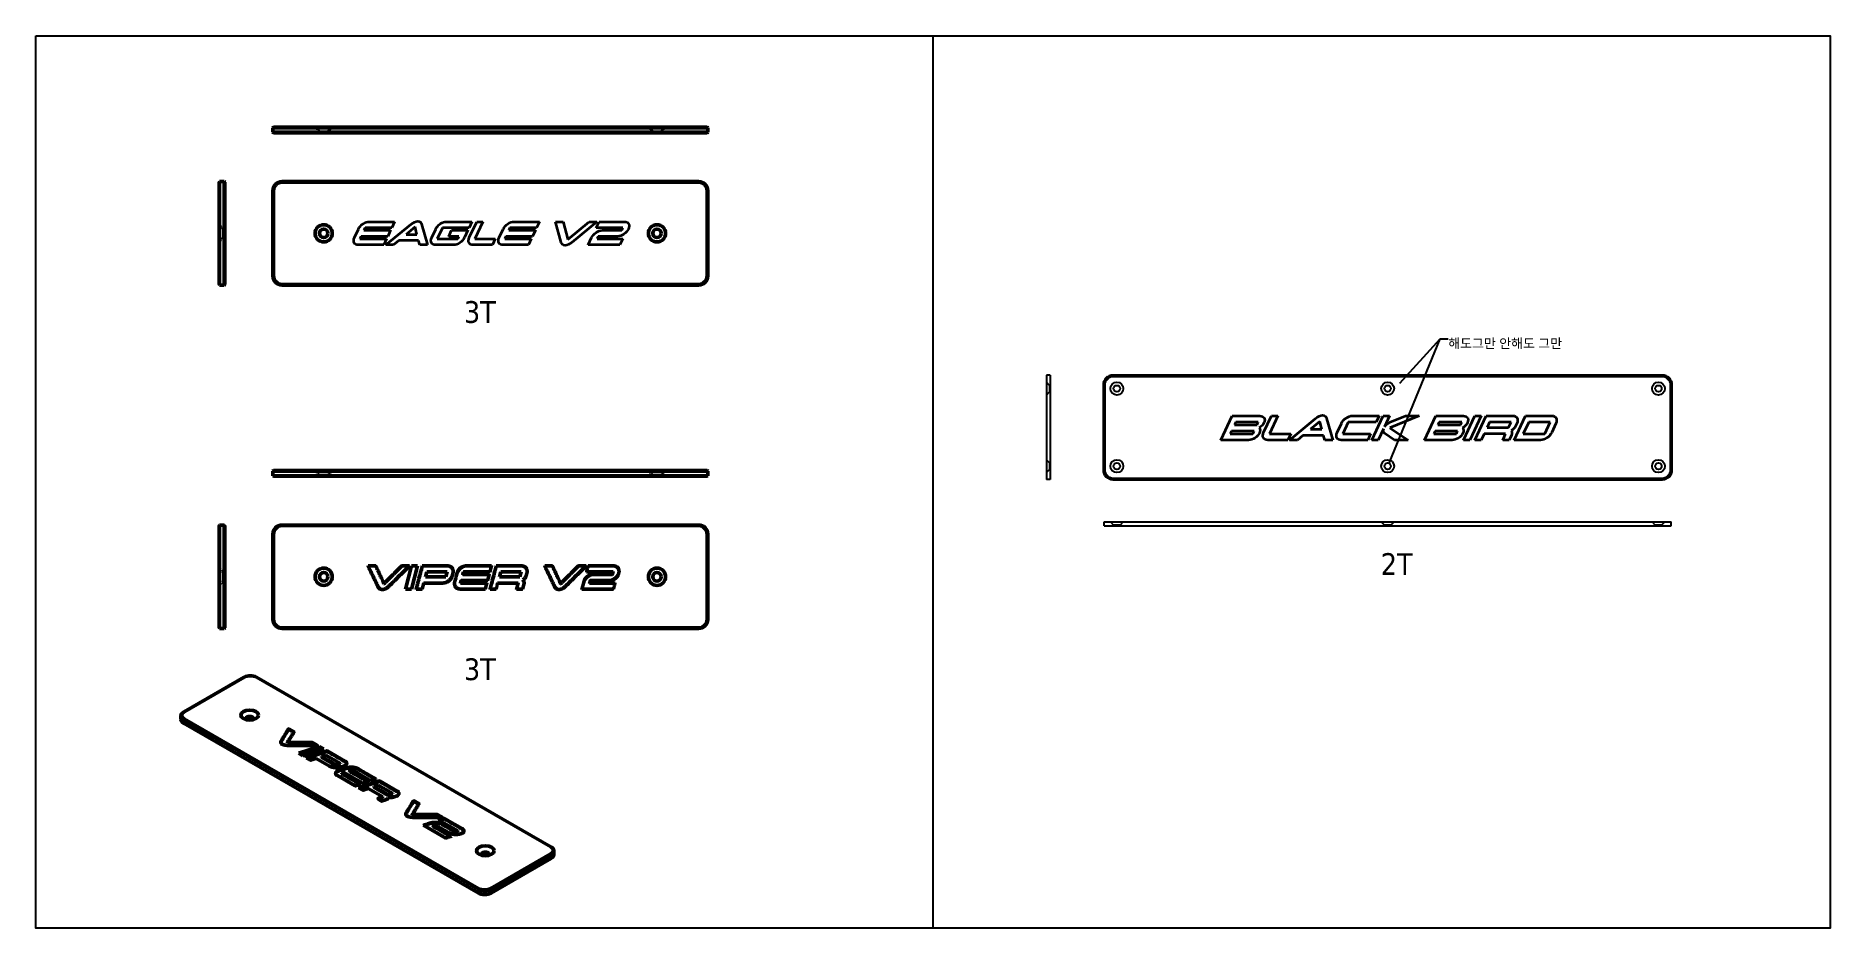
# Model space of a CAD drawing. Header units: millimetres. Extents: x 15 to 962, y -15 to 456.
import ezdxf

# ---------------------------------------------------------------- set-up
doc = ezdxf.new("R2010")
doc.units = ezdxf.units.MM
doc.linetypes.add('DASHED', pattern=[0.2068, 0.1655, -0.0413])
doc.layers.add('Layer 1', color=7, linetype='Continuous')
for name, color, linetype, lineweight in [('외형선(ISO)', 7, 'Continuous', 50), ('은선 (ISO)', 7, 'DASHED', 35), ('좁은 외형선(ISO)', 7, 'Continuous', 35)]:
    doc.layers.add(name, color=color, linetype=linetype, lineweight=lineweight)
doc.styles.get("Standard").update_dxf_attribs({"font": 'tahoma.ttf'})
doc.dimstyles.get("Standard").update_dxf_attribs({"dimtxt": 0.18, "dimasz": 0.18, "dimexe": 0.18, "dimexo": 0.0625, "dimgap": 0.09, "dimtad": 0, "dimtih": 1, "dimtoh": 1, "dimdec": 4, "dimzin": 0, "dimdsep": 46, "dimtxsty": 'Standard', "dimcen": 0.09, "dimadec": 0, "dimazin": 0, "dimtfac": 1, "dimtdec": 4, "dimtofl": 0, "dimtmove": 0, "dimatfit": 3, "dimfxl": 0, "dimtolj": 1, "dimtzin": 0, "dimarcsym": 0})

msp = doc.modelspace()

# ---------------------------------------------------------------- texts
at = {"color": 1}
for s, p in [('3T', (240.56, 304.36)), ('2T', (724.73, 171.28)), ('3T', (240.56, 115.74))]:
    msp.add_text(s, height=11.487, dxfattribs=at).set_placement(p)
at = {"color": 1, "insert": (760.38, 296.05), "char_height": 5, "attachment_point": 1}
msp.add_mtext('{\\fGulim|b0|i0|c129|p50;해도그만 안해도 그만}', dxfattribs=at)

# ---------------------------------------------------------------- linework, layer by layer
at = {"color": 1}
for p, q in [((488.29, 455.92), (488.29, -15.22)), ((548.18, 273.08), (549.88, 271.38)), ((548.18, 266.28), (549.88, 267.98)), ((549.88, 271.38), (549.88, 267.98)), ((549.88, 271.38), (550.18, 271.38)), ((549.88, 267.98), (550.18, 267.98)), ((548.18, 232.08), (549.88, 230.38)), ((549.88, 230.38), (549.88, 226.98)), ((549.88, 230.38), (550.18, 230.38)), ((548.18, 225.28), (549.88, 226.98)), ((549.88, 226.98), (550.18, 226.98)), ((578.64, 199.28), (878.14, 199.28)), ((578.64, 197.28), (578.64, 199.28)), ((581.99, 199.28), (583.69, 197.58)), ((588.79, 199.28), (587.09, 197.58)), ((867.99, 199.28), (869.69, 197.58)), ((874.79, 199.28), (873.09, 197.58)), ((878.14, 197.28), (878.14, 199.28)), ((578.64, 197.28), (878.14, 197.28)), ((587.09, 197.58), (583.69, 197.58)), ((583.69, 197.58), (583.69, 197.28)), ((587.09, 197.58), (587.09, 197.28)), ((873.09, 197.58), (869.69, 197.58)), ((869.69, 197.58), (869.69, 197.28)), ((873.09, 197.58), (873.09, 197.28))]:
    msp.add_line(p, q, dxfattribs=at)
at = {"color": 2}
for p, q in [((548.18, 276.68), (548.18, 221.68)), ((550.18, 276.68), (548.18, 276.68)), ((550.18, 276.68), (550.18, 221.68)), ((550.18, 221.68), (548.18, 221.68))]:
    msp.add_line(p, q, dxfattribs=at)
at = {"color": 3}
for p, q in [((724.99, 199.28), (726.69, 197.58)), ((731.79, 199.28), (730.09, 197.58)), ((730.09, 197.58), (726.69, 197.58)), ((726.69, 197.58), (726.69, 197.28)), ((730.09, 197.58), (730.09, 197.28))]:
    msp.add_line(p, q, dxfattribs=at)
at = {"color": 1}
msp.add_lwpolyline([(14.54, 455.92), (962.05, 455.92), (962.05, -15.22), (14.54, -15.22)], close=True, dxfattribs=at)
for centre, radius in [((585.39, 269.68), 3.4), ((585.39, 269.68), 1.7), ((871.39, 269.68), 3.4), ((871.39, 269.68), 1.7), ((585.39, 228.68), 3.4), ((585.39, 228.68), 1.7), ((871.39, 228.68), 3.4), ((871.39, 228.68), 1.7)]:
    msp.add_circle(centre, radius, dxfattribs=at)
at = {"color": 3}
for centre, radius in [((728.39, 269.68), 3.4), ((728.39, 269.68), 1.7), ((728.39, 228.68), 3.4), ((728.39, 228.68), 1.7)]:
    msp.add_circle(centre, radius, dxfattribs=at)
at = {"layer": 'Layer 1', "color": 3, "lineweight": 35}
for p, q in [((214.76, 355), (210.09, 351.08)), ((210.09, 351.08), (215.78, 351.08)), ((215.78, 351.08), (214.76, 355))]:
    msp.add_line(p, q, dxfattribs=at)
at = {"layer": 'Layer 1', "color": 2, "lineweight": 35}
for p, q in [((645.93, 247.23), (645.28, 245.83)), ((657.85, 247.23), (645.93, 247.23)), ((648.13, 251.96), (647.48, 250.57)), ((647.48, 250.57), (659.41, 250.57)), ((660.06, 251.96), (648.13, 251.96)), ((657.2, 245.83), (657.85, 247.23)), ((659.41, 250.57), (660.06, 251.96)), ((692.53, 252.38), (687.65, 248.29)), ((687.65, 248.29), (693.59, 248.29)), ((693.59, 248.29), (692.53, 252.38)), ((753.4, 247.23), (752.75, 245.83)), ((765.32, 247.23), (753.4, 247.23)), ((755.6, 251.96), (754.95, 250.57)), ((754.95, 250.57), (766.88, 250.57)), ((767.53, 251.96), (755.6, 251.96)), ((764.67, 245.83), (765.32, 247.23)), ((766.88, 250.57), (767.53, 251.96)), ((768.5, 242.49), (774.47, 255.3)), ((777.81, 255.3), (771.84, 242.49)), ((774.47, 255.3), (777.81, 255.3)), ((782.24, 251.96), (780.94, 249.18)), ((780.94, 249.18), (792.26, 249.18)), ((793.56, 251.96), (782.24, 251.96)), ((792.26, 249.18), (793.56, 251.96)), ((802.89, 251.96), (800.03, 245.83)), ((814.21, 251.96), (802.89, 251.96)), ((811.35, 245.83), (814.21, 251.96)), ((645.28, 245.83), (657.2, 245.83)), ((752.75, 245.83), (764.67, 245.83)), ((771.84, 242.49), (768.5, 242.49)), ((800.03, 245.83), (811.35, 245.83))]:
    msp.add_line(p, q, dxfattribs=at)
at = {"layer": 'Layer 1', "color": 3, "lineweight": 35}
for points in [[(182.78, 349.39), (182.78, 349.39), (184.9, 353.93), (184.9, 353.93)], [(184.9, 353.93), (185.9, 356.07), (188.44, 357.8), (190.58, 357.8)], [(188.42, 354.6), (188.42, 354.6), (187.79, 353.26), (187.79, 353.26)], [(187.79, 353.26), (187.79, 353.26), (201.86, 353.26), (201.86, 353.26)], [(202.49, 354.6), (202.49, 354.6), (188.42, 354.6), (188.42, 354.6)], [(190.58, 357.8), (190.58, 357.8), (203.98, 357.8), (203.98, 357.8)], [(199.37, 345.52), (199.37, 345.52), (212.68, 356.49), (212.68, 356.49)], [(201.86, 353.26), (201.86, 353.26), (200.37, 350.06), (200.37, 350.06)], [(203.98, 357.8), (203.98, 357.8), (202.49, 354.6), (202.49, 354.6)], [(218.26, 356.49), (218.26, 356.49), (221.34, 345.52), (221.34, 345.52)], [(223.59, 349.39), (223.59, 349.39), (225.71, 353.93), (225.71, 353.93)], [(225.71, 353.93), (226.7, 356.07), (229.25, 357.8), (231.39, 357.8)], [(229.22, 354.6), (229.22, 354.6), (226.48, 348.72), (226.48, 348.72)], [(243.29, 354.6), (243.29, 354.6), (229.22, 354.6), (229.22, 354.6)], [(231.39, 357.8), (231.39, 357.8), (244.79, 357.8), (244.79, 357.8)], [(232.54, 350.06), (232.54, 350.06), (234.03, 353.26), (234.03, 353.26)], [(234.03, 353.26), (234.03, 353.26), (242.67, 353.26), (242.67, 353.26)], [(242.67, 353.26), (242.67, 353.26), (240.86, 349.39), (240.86, 349.39)], [(244.79, 357.8), (244.79, 357.8), (243.29, 354.6), (243.29, 354.6)], [(243.4, 349.39), (243.4, 349.39), (247.33, 357.8), (247.33, 357.8)], [(250.53, 357.8), (250.53, 357.8), (246.3, 348.72), (246.3, 348.72)], [(247.33, 357.8), (247.33, 357.8), (250.53, 357.8), (250.53, 357.8)], [(259.21, 349.39), (259.21, 349.39), (261.33, 353.93), (261.33, 353.93)], [(261.33, 353.93), (262.32, 356.07), (264.87, 357.8), (267.01, 357.8)], [(264.84, 354.6), (264.84, 354.6), (264.22, 353.26), (264.22, 353.26)], [(264.22, 353.26), (264.22, 353.26), (278.29, 353.26), (278.29, 353.26)], [(278.91, 354.6), (278.91, 354.6), (264.84, 354.6), (264.84, 354.6)], [(267.01, 357.8), (267.01, 357.8), (280.41, 357.8), (280.41, 357.8)], [(278.29, 353.26), (278.29, 353.26), (276.79, 350.06), (276.79, 350.06)], [(280.41, 357.8), (280.41, 357.8), (278.91, 354.6), (278.91, 354.6)], [(291.94, 346.83), (291.94, 346.83), (288.87, 357.8), (288.87, 357.8)], [(288.87, 357.8), (288.87, 357.8), (292.94, 357.8), (292.94, 357.8)], [(292.94, 357.8), (292.94, 357.8), (295.44, 348.32), (295.44, 348.32)], [(295.44, 348.32), (295.44, 348.32), (306.76, 357.8), (306.76, 357.8)], [(310.84, 357.8), (310.84, 357.8), (297.53, 346.83), (297.53, 346.83)], [(306.76, 357.8), (306.76, 357.8), (310.84, 357.8), (310.84, 357.8)], [(308.03, 349.39), (309.02, 351.53), (311.57, 353.26), (313.71, 353.26)], [(310.46, 354.6), (310.46, 354.6), (311.95, 357.8), (311.95, 357.8)], [(324.53, 354.6), (324.53, 354.6), (310.46, 354.6), (310.46, 354.6)], [(311.95, 357.8), (311.95, 357.8), (325.35, 357.8), (325.35, 357.8)], [(313.71, 353.26), (313.71, 353.26), (323.9, 353.26), (323.9, 353.26)], [(327.42, 353.93), (326.42, 351.79), (323.88, 350.06), (321.74, 350.06)], [(323.9, 353.26), (323.9, 353.26), (324.53, 354.6), (324.53, 354.6)], [(325.35, 357.8), (327.49, 357.8), (328.42, 356.07), (327.42, 353.93)], [(184.85, 345.52), (182.71, 345.52), (181.79, 347.25), (182.78, 349.39)], [(198.25, 345.52), (198.25, 345.52), (184.85, 345.52), (184.85, 345.52)], [(186.3, 350.06), (186.3, 350.06), (185.68, 348.72), (185.68, 348.72)], [(185.68, 348.72), (185.68, 348.72), (199.75, 348.72), (199.75, 348.72)], [(200.37, 350.06), (200.37, 350.06), (186.3, 350.06), (186.3, 350.06)], [(199.75, 348.72), (199.75, 348.72), (198.25, 345.52), (198.25, 345.52)], [(203.44, 345.52), (203.44, 345.52), (199.37, 345.52), (199.37, 345.52)], [(206.28, 347.88), (206.28, 347.88), (203.44, 345.52), (203.44, 345.52)], [(216.63, 347.88), (216.63, 347.88), (206.28, 347.88), (206.28, 347.88)], [(217.26, 345.52), (217.26, 345.52), (216.63, 347.88), (216.63, 347.88)], [(221.34, 345.52), (221.34, 345.52), (217.26, 345.52), (217.26, 345.52)], [(225.66, 345.52), (223.52, 345.52), (222.59, 347.25), (223.59, 349.39)], [(235.18, 345.52), (235.18, 345.52), (225.66, 345.52), (225.66, 345.52)], [(226.48, 348.72), (226.48, 348.72), (237.35, 348.72), (237.35, 348.72)], [(237.97, 350.06), (237.97, 350.06), (232.54, 350.06), (232.54, 350.06)], [(240.86, 349.39), (239.87, 347.25), (237.32, 345.52), (235.18, 345.52)], [(237.35, 348.72), (237.35, 348.72), (237.97, 350.06), (237.97, 350.06)], [(245.47, 345.52), (243.33, 345.52), (242.41, 347.25), (243.4, 349.39)], [(255.66, 345.52), (255.66, 345.52), (245.47, 345.52), (245.47, 345.52)], [(246.3, 348.72), (246.3, 348.72), (257.16, 348.72), (257.16, 348.72)], [(257.16, 348.72), (257.16, 348.72), (255.66, 345.52), (255.66, 345.52)], [(261.28, 345.52), (259.14, 345.52), (258.21, 347.25), (259.21, 349.39)], [(274.68, 345.52), (274.68, 345.52), (261.28, 345.52), (261.28, 345.52)], [(262.73, 350.06), (262.73, 350.06), (262.1, 348.72), (262.1, 348.72)], [(262.1, 348.72), (262.1, 348.72), (276.17, 348.72), (276.17, 348.72)], [(276.79, 350.06), (276.79, 350.06), (262.73, 350.06), (262.73, 350.06)], [(276.17, 348.72), (276.17, 348.72), (274.68, 345.52), (274.68, 345.52)], [(306.22, 345.52), (306.22, 345.52), (308.03, 349.39), (308.03, 349.39)], [(322.92, 345.52), (322.92, 345.52), (306.22, 345.52), (306.22, 345.52)], [(311.55, 350.06), (311.55, 350.06), (310.92, 348.72), (310.92, 348.72)], [(310.92, 348.72), (310.92, 348.72), (324.41, 348.72), (324.41, 348.72)], [(321.74, 350.06), (321.74, 350.06), (311.55, 350.06), (311.55, 350.06)], [(324.41, 348.72), (324.41, 348.72), (322.92, 345.52), (322.92, 345.52)]]:
    msp.add_open_spline(points, degree=3, dxfattribs=at)
for points, knots in [([(212.68, 356.49), (213.75, 357.36), (215.04, 358.07), (216.22, 358.07), (217.37, 358.07), (218.02, 357.36), (218.26, 356.49)], [6, 6, 6, 6, 7, 7, 7, 8, 8, 8, 8]), ([(297.53, 346.83), (296.48, 345.96), (295.17, 345.25), (294.01, 345.25), (292.83, 345.25), (292.2, 345.96), (291.94, 346.83)], [1, 1, 1, 1, 2, 2, 2, 3, 3, 3, 3])]:
    msp.add_open_spline(points, degree=3, knots=knots, dxfattribs=at)
at = {"layer": 'Layer 1', "color": 2, "lineweight": 35}
for points in [[(640.38, 242.49), (640.38, 242.49), (646.35, 255.3), (646.35, 255.3)], [(646.35, 255.3), (646.35, 255.3), (660.92, 255.3), (660.92, 255.3)], [(663.15, 251.68), (662.64, 250.57), (661.64, 249.57), (660.5, 248.92)], [(660.5, 248.92), (661.09, 248.25), (661.2, 247.25), (660.67, 246.11)], [(660.92, 255.3), (663.15, 255.3), (664.08, 253.68), (663.15, 251.68)], [(665.07, 242.49), (662.84, 242.49), (661.87, 244.3), (662.91, 246.53)], [(662.91, 246.53), (662.91, 246.53), (667, 255.3), (667, 255.3)], [(670.34, 255.3), (670.34, 255.3), (665.93, 245.83), (665.93, 245.83)], [(667, 255.3), (667, 255.3), (670.34, 255.3), (670.34, 255.3)], [(676.48, 242.49), (676.48, 242.49), (690.35, 253.93), (690.35, 253.93)], [(696.18, 253.93), (696.18, 253.93), (699.38, 242.49), (699.38, 242.49)], [(703.88, 242.49), (701.65, 242.49), (700.69, 244.3), (701.73, 246.53)], [(701.73, 246.53), (701.73, 246.53), (703.93, 251.26), (703.93, 251.26)], [(703.93, 251.26), (704.97, 253.49), (707.63, 255.3), (709.85, 255.3)], [(707.6, 251.96), (707.6, 251.96), (704.74, 245.83), (704.74, 245.83)], [(722.26, 251.96), (722.26, 251.96), (707.6, 251.96), (707.6, 251.96)], [(709.85, 255.3), (709.85, 255.3), (723.82, 255.3), (723.82, 255.3)], [(720.12, 242.49), (720.12, 242.49), (726.09, 255.3), (726.09, 255.3)], [(723.82, 255.3), (723.82, 255.3), (722.26, 251.96), (722.26, 251.96)], [(726.25, 248.48), (726.25, 248.48), (723.46, 242.49), (723.46, 242.49)], [(726.85, 245.97), (726.15, 246.46), (725.89, 247.39), (726.25, 248.48)], [(726.09, 255.3), (726.09, 255.3), (729.44, 255.3), (729.44, 255.3)], [(729.44, 255.3), (729.44, 255.3), (726.69, 249.41), (726.69, 249.41)], [(726.69, 249.41), (727.34, 250.5), (728.46, 251.43), (729.62, 251.91)], [(745, 255.3), (745, 255.3), (729.6, 248.94), (729.6, 248.94)], [(729.6, 248.94), (729.6, 248.94), (739.19, 242.49), (739.19, 242.49)], [(729.62, 251.91), (729.62, 251.91), (737.74, 255.3), (737.74, 255.3)], [(737.74, 255.3), (737.74, 255.3), (745, 255.3), (745, 255.3)], [(747.85, 242.49), (747.85, 242.49), (753.82, 255.3), (753.82, 255.3)], [(753.82, 255.3), (753.82, 255.3), (768.39, 255.3), (768.39, 255.3)], [(770.62, 251.68), (770.1, 250.57), (769.1, 249.57), (767.97, 248.92)], [(767.97, 248.92), (768.56, 248.25), (768.67, 247.25), (768.14, 246.11)], [(768.39, 255.3), (770.62, 255.3), (771.55, 253.68), (770.62, 251.68)], [(774.48, 242.49), (774.48, 242.49), (780.46, 255.3), (780.46, 255.3)], [(780.46, 255.3), (780.46, 255.3), (794.42, 255.3), (794.42, 255.3)], [(795.93, 249.87), (795.47, 248.9), (794.62, 248.06), (793.66, 247.51)], [(793.66, 247.51), (794.1, 246.95), (794.17, 246.11), (793.72, 245.14)], [(794.42, 255.3), (796.65, 255.3), (797.62, 253.49), (796.58, 251.26)], [(795.13, 242.49), (795.13, 242.49), (801.1, 255.3), (801.1, 255.3)], [(796.58, 251.26), (796.58, 251.26), (795.93, 249.87), (795.93, 249.87)], [(801.1, 255.3), (801.1, 255.3), (815.07, 255.3), (815.07, 255.3)], [(815.02, 246.53), (813.98, 244.3), (811.33, 242.49), (809.1, 242.49)], [(817.23, 251.26), (817.23, 251.26), (815.02, 246.53), (815.02, 246.53)], [(815.07, 255.3), (817.3, 255.3), (818.26, 253.49), (817.23, 251.26)], [(654.95, 242.49), (654.95, 242.49), (640.38, 242.49), (640.38, 242.49)], [(660.67, 246.11), (659.74, 244.12), (657.18, 242.49), (654.95, 242.49)], [(675.69, 242.49), (675.69, 242.49), (665.07, 242.49), (665.07, 242.49)], [(665.93, 245.83), (665.93, 245.83), (677.25, 245.83), (677.25, 245.83)], [(677.25, 245.83), (677.25, 245.83), (675.69, 242.49), (675.69, 242.49)], [(680.73, 242.49), (680.73, 242.49), (676.48, 242.49), (676.48, 242.49)], [(683.68, 244.95), (683.68, 244.95), (680.73, 242.49), (680.73, 242.49)], [(694.47, 244.95), (694.47, 244.95), (683.68, 244.95), (683.68, 244.95)], [(695.13, 242.49), (695.13, 242.49), (694.47, 244.95), (694.47, 244.95)], [(699.38, 242.49), (699.38, 242.49), (695.13, 242.49), (695.13, 242.49)], [(717.85, 242.49), (717.85, 242.49), (703.88, 242.49), (703.88, 242.49)], [(704.74, 245.83), (704.74, 245.83), (719.41, 245.83), (719.41, 245.83)], [(719.41, 245.83), (719.41, 245.83), (717.85, 242.49), (717.85, 242.49)], [(723.46, 242.49), (723.46, 242.49), (720.12, 242.49), (720.12, 242.49)], [(731.93, 242.49), (731.93, 242.49), (726.85, 245.97), (726.85, 245.97)], [(739.19, 242.49), (739.19, 242.49), (731.93, 242.49), (731.93, 242.49)], [(762.42, 242.49), (762.42, 242.49), (747.85, 242.49), (747.85, 242.49)], [(768.14, 246.11), (767.21, 244.12), (764.65, 242.49), (762.42, 242.49)], [(777.82, 242.49), (777.82, 242.49), (774.48, 242.49), (774.48, 242.49)], [(779.38, 245.83), (779.38, 245.83), (777.82, 242.49), (777.82, 242.49)], [(790.7, 245.83), (790.7, 245.83), (779.38, 245.83), (779.38, 245.83)], [(789.15, 242.49), (789.15, 242.49), (790.7, 245.83), (790.7, 245.83)], [(792.49, 242.49), (792.49, 242.49), (789.15, 242.49), (789.15, 242.49)], [(793.72, 245.14), (793.72, 245.14), (792.49, 242.49), (792.49, 242.49)], [(809.1, 242.49), (809.1, 242.49), (795.13, 242.49), (795.13, 242.49)]]:
    msp.add_open_spline(points, degree=3, dxfattribs=at)
msp.add_open_spline([(690.35, 253.93), (691.47, 254.84), (692.81, 255.58), (694.04, 255.58), (695.25, 255.58), (695.92, 254.84), (696.18, 253.93)], degree=3, knots=[6, 6, 6, 6, 7, 7, 7, 8, 8, 8, 8], dxfattribs=at)
at = {"layer": '외형선(ISO)', "color": 3}
for p, q in [((140.03, 407.75), (139.73, 407.45)), ((144.53, 407.45), (139.73, 407.45)), ((139.73, 405.05), (139.73, 407.45)), ((140.03, 407.75), (144.53, 407.75)), ((364.53, 407.75), (144.53, 407.75)), ((144.53, 407.45), (364.53, 407.45)), ((364.53, 407.75), (369.03, 407.75)), ((369.33, 407.45), (364.53, 407.45)), ((369.03, 407.75), (369.33, 407.45)), ((369.33, 405.05), (369.33, 407.45)), ((139.73, 405.05), (140.03, 404.75)), ((139.73, 405.05), (144.53, 405.05)), ((144.53, 404.75), (140.03, 404.75)), ((364.53, 405.05), (144.53, 405.05)), ((144.53, 404.75), (364.53, 404.75)), ((364.53, 405.05), (369.33, 405.05)), ((369.03, 404.75), (364.53, 404.75)), ((369.33, 405.05), (369.03, 404.75)), ((111.24, 378.66), (111.54, 378.96)), ((111.24, 374.16), (111.24, 378.66)), ((111.24, 374.16), (111.24, 329.16)), ((111.54, 378.96), (111.54, 374.16)), ((113.94, 378.96), (111.54, 378.96)), ((111.54, 329.16), (111.54, 374.16)), ((113.94, 378.96), (114.24, 378.66)), ((113.94, 374.16), (113.94, 378.96)), ((113.94, 374.16), (113.94, 329.16)), ((114.24, 378.66), (114.24, 374.16)), ((114.24, 329.16), (114.24, 374.16)), ((139.73, 374.16), (139.73, 329.16)), ((140.03, 329.16), (140.03, 374.16)), ((364.53, 378.96), (144.53, 378.96)), ((144.53, 378.66), (364.53, 378.66)), ((369.03, 374.16), (369.03, 329.16)), ((369.33, 329.16), (369.33, 374.16)), ((111.24, 324.66), (111.24, 329.16)), ((111.54, 324.36), (111.24, 324.66)), ((111.54, 329.16), (111.54, 324.36)), ((113.94, 324.36), (111.54, 324.36)), ((113.94, 324.36), (113.94, 329.16)), ((114.24, 324.66), (113.94, 324.36)), ((114.24, 329.16), (114.24, 324.66)), ((364.53, 324.66), (144.53, 324.66)), ((144.53, 324.36), (364.53, 324.36))]:
    msp.add_line(p, q, dxfattribs=at)
at = {"layer": '외형선(ISO)', "color": 2}
for p, q in [((583.39, 276.43), (873.39, 276.43)), ((578.64, 226.68), (578.64, 271.68)), ((878.14, 271.68), (878.14, 226.68)), ((873.39, 221.93), (583.39, 221.93))]:
    msp.add_line(p, q, dxfattribs=at)
at = {"layer": '외형선(ISO)', "color": 4}
for p, q in [((140.03, 226.39), (139.73, 226.09)), ((144.53, 226.09), (139.73, 226.09)), ((139.73, 223.69), (139.73, 226.09)), ((139.73, 223.69), (140.03, 223.39)), ((139.73, 223.69), (144.53, 223.69)), ((140.03, 226.39), (144.53, 226.39)), ((144.53, 223.39), (140.03, 223.39)), ((364.53, 226.39), (144.53, 226.39)), ((144.53, 226.09), (364.53, 226.09)), ((364.53, 223.69), (144.53, 223.69)), ((144.53, 223.39), (364.53, 223.39)), ((364.53, 226.39), (369.03, 226.39)), ((369.33, 226.09), (364.53, 226.09)), ((364.53, 223.69), (369.33, 223.69)), ((369.03, 223.39), (364.53, 223.39)), ((369.03, 226.39), (369.33, 226.09)), ((369.33, 223.69), (369.03, 223.39)), ((369.33, 223.69), (369.33, 226.09)), ((111.24, 197.31), (111.54, 197.61)), ((111.24, 192.81), (111.24, 197.31)), ((111.24, 192.81), (111.24, 147.81)), ((111.54, 197.61), (111.54, 192.81)), ((113.94, 197.61), (111.54, 197.61)), ((111.54, 147.81), (111.54, 192.81)), ((113.94, 197.61), (114.24, 197.31)), ((113.94, 192.81), (113.94, 197.61)), ((113.94, 192.81), (113.94, 147.81)), ((114.24, 197.31), (114.24, 192.81)), ((114.24, 147.81), (114.24, 192.81)), ((139.73, 192.81), (139.73, 147.81)), ((140.03, 147.81), (140.03, 192.81)), ((364.53, 197.61), (144.53, 197.61)), ((144.53, 197.31), (364.53, 197.31)), ((369.03, 192.81), (369.03, 147.81)), ((369.33, 147.81), (369.33, 192.81)), ((189.96, 176.04), (194.01, 176.04)), ((207.76, 176.04), (211.81, 176.04)), ((209.64, 163.82), (212.91, 176.04)), ((216.1, 176.04), (212.83, 163.82)), ((212.91, 176.04), (216.1, 176.04)), ((218.62, 176.04), (231.95, 176.04)), ((220.96, 172.86), (220.24, 170.2)), ((231.76, 172.86), (220.96, 172.86)), ((231.05, 170.2), (231.76, 172.86)), ((239.94, 171.53), (253.93, 171.53)), ((254.29, 172.86), (240.3, 172.86)), ((241.82, 176.04), (255.14, 176.04)), ((257.66, 176.04), (270.99, 176.04)), ((260, 172.86), (259.29, 170.2)), ((270.8, 172.86), (260, 172.86)), ((270.09, 170.2), (270.8, 172.86)), ((283.25, 176.04), (287.3, 176.04)), ((301.05, 176.04), (305.1, 176.04)), ((319.34, 172.86), (305.35, 172.86)), ((306.2, 176.04), (319.53, 176.04)), ((308.84, 171.53), (318.98, 171.53)), ((212.83, 163.82), (209.64, 163.82)), ((218.54, 163.82), (215.35, 163.82)), ((229.53, 167.01), (219.39, 167.01)), ((220.24, 170.2), (231.05, 170.2)), ((251.87, 163.82), (238.54, 163.82)), ((238.73, 167.01), (252.72, 167.01)), ((253.08, 168.34), (239.09, 168.34)), ((257.58, 163.82), (254.39, 163.82)), ((269.23, 167.01), (258.43, 167.01)), ((259.29, 170.2), (270.09, 170.2)), ((271.57, 163.82), (268.38, 163.82)), ((319.53, 163.82), (302.93, 163.82)), ((306.97, 167.01), (320.38, 167.01)), ((317.46, 168.34), (307.33, 168.34)), ((111.24, 143.31), (111.24, 147.81)), ((111.54, 143.01), (111.24, 143.31)), ((111.54, 147.81), (111.54, 143.01)), ((113.94, 143.01), (111.54, 143.01)), ((113.94, 143.01), (113.94, 147.81)), ((114.24, 143.31), (113.94, 143.01)), ((114.24, 147.81), (114.24, 143.31)), ((364.53, 143.31), (144.53, 143.31)), ((144.53, 143.01), (364.53, 143.01))]:
    msp.add_line(p, q, dxfattribs=at)
at = {"layer": '외형선(ISO)'}
for p, q in [((92.78, 98.91), (124.6, 117.23)), ((130.96, 117.23), (286.53, 27.65)), ((91.16, 94.87), (91.16, 96.83)), ((92.77, 98.9), (92.55, 98.78)), ((92.57, 94.88), (248.13, 5.3)), ((248.34, 5.66), (92.78, 95.25)), ((92.77, 92.8), (92.55, 92.92)), ((248.13, 3.33), (92.57, 92.92)), ((92.78, 92.79), (248.34, 3.21)), ((148.05, 90.08), (148.05, 89.83)), ((148.05, 90.08), (150.92, 88.43)), ((144.03, 83.51), (144.03, 83.26)), ((147.33, 82.81), (147.33, 82.57)), ((153.33, 77.09), (164.28, 80.73)), ((155.58, 75.79), (153.33, 77.09)), ((164.28, 80.48), (153.6, 76.93)), ((166.54, 79.43), (155.58, 75.79)), ((160.64, 82.83), (163.5, 81.18)), ((160.64, 82.83), (160.64, 82.58)), ((164.28, 80.73), (166.54, 79.43)), ((164.28, 80.73), (164.28, 80.48)), ((166.27, 79.34), (164.28, 80.48)), ((167.72, 76.16), (165.33, 75.37)), ((175.35, 71.76), (167.72, 76.16)), ((168.32, 78.4), (177.74, 72.98)), ((168.32, 78.4), (168.32, 78.16)), ((159.62, 73.46), (157.37, 74.76)), ((169.65, 70.29), (162.48, 74.42)), ((165.33, 75.37), (165.33, 75.12)), ((165.33, 75.37), (172.97, 70.97)), ((165.33, 75.12), (172.97, 70.72)), ((172.97, 70.97), (175.35, 71.76)), ((172.97, 70.72), (175.35, 71.51)), ((172.97, 70.97), (172.97, 70.72)), ((174.5, 68.03), (174.5, 67.79)), ((175.35, 71.76), (175.35, 71.51)), ((176.16, 66.54), (186.05, 60.84)), ((176.16, 66.54), (176.16, 66.29)), ((187.24, 61.24), (177.35, 66.93)), ((177.74, 72.98), (177.74, 72.73)), ((178.55, 69.38), (178.55, 69.13)), ((180.2, 67.88), (190.1, 62.19)), ((180.2, 67.88), (180.2, 67.64)), ((191.29, 62.58), (181.39, 68.28)), ((184.72, 68.96), (194.14, 63.53)), ((184.72, 68.96), (184.72, 68.71)), ((183.19, 59.89), (173.77, 65.32)), ((187.23, 57.57), (184.97, 58.87)), ((197.72, 54.12), (190.08, 58.52)), ((195.32, 60.26), (192.94, 59.47)), ((192.94, 59.47), (192.94, 59.22)), ((192.94, 59.47), (200.58, 55.07)), ((192.94, 59.22), (200.58, 54.82)), ((202.96, 55.86), (195.32, 60.26)), ((195.93, 62.51), (205.35, 57.08)), ((195.93, 62.51), (195.93, 62.26)), ((205.35, 57.08), (205.35, 56.84)), ((197.12, 51.87), (194.86, 53.17)), ((197.72, 54.12), (197.72, 53.87)), ((200.58, 55.07), (202.96, 55.86)), ((200.58, 54.82), (202.96, 55.62)), ((200.58, 55.07), (200.58, 54.82)), ((202.96, 55.86), (202.96, 55.62)), ((214.02, 52.09), (216.88, 50.44)), ((214.02, 52.09), (214.02, 51.84)), ((210, 45.52), (210, 45.27)), ((213.3, 44.83), (213.3, 44.58)), ((231.03, 32.34), (219.29, 39.1)), ((222.75, 40.25), (222.75, 40)), ((224.41, 38.75), (233.89, 33.29)), ((224.41, 38.75), (224.41, 38.51)), ((232.76, 35.02), (225.6, 39.15)), ((226.6, 44.84), (229.47, 43.19)), ((226.6, 44.84), (226.6, 44.6)), ((237.28, 36.1), (227.39, 41.79)), ((228.92, 39.83), (236.09, 35.7)), ((228.92, 39.83), (228.92, 39.58)), ((230.25, 42.74), (230.25, 42.5)), ((230.25, 42.74), (239.67, 37.32)), ((236.09, 35.7), (236.09, 35.46)), ((237.28, 36.1), (237.28, 35.85)), ((239.67, 37.32), (239.67, 37.07)), ((286.53, 23.99), (254.71, 5.66)), ((254.71, 3.21), (286.53, 21.53)), ((254.92, 5.3), (286.74, 23.62)), ((286.74, 21.66), (254.92, 3.33)), ((286.54, 27.64), (286.75, 27.52)), ((286.54, 21.54), (286.75, 21.66)), ((288.14, 23.61), (288.14, 25.57))]:
    msp.add_line(p, q, dxfattribs=at)
at = {"layer": '외형선(ISO)', "color": 3}
for centre, radius in [((166.53, 351.66), 4.55), ((166.53, 351.66), 2.25), ((342.53, 351.66), 4.55), ((342.53, 351.66), 2.25)]:
    msp.add_circle(centre, radius, dxfattribs=at)
at = {"layer": '외형선(ISO)', "color": 4}
for centre, radius in [((166.53, 170.31), 4.55), ((166.53, 170.31), 2.25), ((342.53, 170.31), 4.55), ((342.53, 170.31), 2.25)]:
    msp.add_circle(centre, radius, dxfattribs=at)
at = {"layer": '외형선(ISO)', "color": 3}
for centre, radius, start, end in [((144.53, 374.16), 4.8, 90, 180), ((144.53, 374.16), 4.5, 90, 180), ((364.53, 374.16), 4.8, 0, 90), ((364.53, 374.16), 4.5, 0, 90), ((144.53, 329.16), 4.8, 180, 270), ((144.53, 329.16), 4.5, 180, 270), ((364.53, 329.16), 4.5, 270, 0), ((364.53, 329.16), 4.8, 270, 0)]:
    msp.add_arc(centre, radius, start, end, dxfattribs=at)
at = {"layer": '외형선(ISO)', "color": 2}
for centre, start, end in [((583.39, 271.68), 90, 180), ((873.39, 271.68), 0, 90), ((583.39, 226.68), 180, 270), ((873.39, 226.68), 270, 0)]:
    msp.add_arc(centre, 4.75, start, end, dxfattribs=at)
at = {"layer": '외형선(ISO)', "color": 4}
for centre, radius, start, end in [((144.53, 192.81), 4.8, 90, 180), ((144.53, 192.81), 4.5, 90, 180), ((364.53, 192.81), 4.8, 0, 90), ((364.53, 192.81), 4.5, 0, 90), ((144.53, 147.81), 4.8, 180, 270), ((144.53, 147.81), 4.5, 180, 270), ((364.53, 147.81), 4.5, 270, 0), ((364.53, 147.81), 4.8, 270, 0)]:
    msp.add_arc(centre, radius, start, end, dxfattribs=at)
at = {"layer": '외형선(ISO)'}
for centre, major_axis, start_param, end_param in [((127.78, 115.4), (4.5, 0), 0.785398, 2.356194), ((95.96, 96.83), (-4.8, 0), 5.50164, 7.068583), ((95.96, 97.08), (-4.5, 0), 5.497787, 7.068583), ((95.96, 94.87), (-4.8, 0), 0, 0.785398), ((127.43, 95.32), (-2.2, 0), 2.821974, 6.602804), ((127.43, 94.83), (2.2, 0), 0.194825, 2.946768), ((95.96, 94.63), (4.5, 0), 3.923138, 3.926991), ((251.88, 23.65), (-2.2, 0), 2.821974, 6.602804), ((251.88, 23.16), (2.2, 0), 0.194825, 2.946768), ((283.34, 25.82), (4.5, 0), 5.497787, 7.068583), ((283.34, 23.37), (4.5, 0), 5.497787, 5.50164), ((283.34, 25.57), (4.8, 0), 5.497787, 7.064731), ((283.34, 23.61), (4.8, 0), 5.497787, 6.283185), ((251.52, 7.25), (4.8, 0), 3.926991, 5.497787), ((251.52, 5.29), (-4.8, 0), 0.785398, 2.356194), ((251.52, 7.5), (-4.5, 0), 0.785398, 2.356194), ((251.52, 5.04), (4.5, 0), 3.926991, 5.497787)]:
    msp.add_ellipse(centre, major_axis=major_axis, ratio=0.575862, start_param=start_param, end_param=end_param, dxfattribs=at)
for centre in [(127.43, 97.28), (251.88, 25.62)]:
    msp.add_ellipse(centre, major_axis=(4.6, 0), ratio=0.575862, dxfattribs=at)
at = {"layer": '외형선(ISO)', "color": 4}
for points, knots in [([(195.18, 165.13), (195.18, 165.14), (195.16, 165.18), (195.12, 165.27), (195.05, 165.42), (194.95, 165.62), (194.83, 165.86), (194.69, 166.15), (194.54, 166.48), (194.29, 166.99), (193.96, 167.69), (193.36, 168.94), (192.57, 170.59), (191.79, 172.23), (191.19, 173.48), (190.85, 174.18), (190.61, 174.69), (190.45, 175.02), (190.31, 175.31), (190.19, 175.56), (190.1, 175.76), (190.03, 175.9), (189.99, 175.99), (189.97, 176.03), (189.96, 176.04)], [-1.209734, -1.209734, -1.209734, -1.209734, -1.206264, -1.196148, -1.17983, -1.157753, -1.13036, -1.098094, -1.061397, -1.020713, -0.929156, -0.826967, -0.604867, -0.382767, -0.280578, -0.189021, -0.148337, -0.11164, -0.079374, -0.051981, -0.029904, -0.013586, -0.00347, 0, 0, 0, 0]), ([(194.01, 176.04), (194.02, 176.03), (194.03, 176), (194.07, 175.92), (194.13, 175.79), (194.21, 175.62), (194.3, 175.41), (194.42, 175.16), (194.55, 174.88), (194.75, 174.44), (195.04, 173.83), (195.53, 172.75), (196.19, 171.33), (196.85, 169.91), (197.35, 168.83), (197.63, 168.22), (197.83, 167.78), (197.96, 167.5), (198.08, 167.25), (198.18, 167.03), (198.25, 166.86), (198.31, 166.74), (198.35, 166.66), (198.37, 166.62), (198.37, 166.61)], [-1.038741, -1.038741, -1.038741, -1.038741, -1.035762, -1.027076, -1.013064, -0.994108, -0.970587, -0.942881, -0.911371, -0.876438, -0.797822, -0.710077, -0.519371, -0.328664, -0.240919, -0.162303, -0.12737, -0.09586, -0.068155, -0.044633, -0.025677, -0.011666, -0.00298, 0, 0, 0, 0]), ([(198.37, 166.61), (198.38, 166.62), (198.41, 166.66), (198.49, 166.74), (198.62, 166.86), (198.79, 167.03), (199, 167.25), (199.25, 167.5), (199.53, 167.78), (199.97, 168.22), (200.57, 168.83), (201.65, 169.91), (203.06, 171.33), (204.48, 172.75), (205.55, 173.83), (206.16, 174.44), (206.6, 174.88), (206.88, 175.16), (207.13, 175.41), (207.34, 175.62), (207.51, 175.79), (207.64, 175.92), (207.71, 176), (207.75, 176.03), (207.76, 176.04)], [-1.330586, -1.330586, -1.330586, -1.330586, -1.326769, -1.315643, -1.297695, -1.273412, -1.243283, -1.207793, -1.16743, -1.122682, -1.021978, -0.90958, -0.665293, -0.421006, -0.308608, -0.207904, -0.163156, -0.122793, -0.087303, -0.057174, -0.032891, -0.014943, -0.003817, 0, 0, 0, 0]), ([(211.81, 176.04), (211.8, 176.03), (211.76, 175.99), (211.66, 175.9), (211.52, 175.76), (211.32, 175.56), (211.07, 175.31), (210.77, 175.02), (210.44, 174.69), (209.92, 174.18), (209.21, 173.48), (207.94, 172.23), (206.27, 170.59), (204.61, 168.94), (203.34, 167.69), (202.62, 166.99), (202.11, 166.48), (201.77, 166.15), (201.48, 165.86), (201.23, 165.62), (201.03, 165.42), (200.88, 165.27), (200.79, 165.18), (200.75, 165.14), (200.74, 165.13)], [-1.554386, -1.554386, -1.554386, -1.554386, -1.549927, -1.53693, -1.515963, -1.487596, -1.452398, -1.410939, -1.363788, -1.311513, -1.193872, -1.062569, -0.777193, -0.491817, -0.360514, -0.242873, -0.190598, -0.143447, -0.101988, -0.06679, -0.038423, -0.017456, -0.004459, 0, 0, 0, 0]), ([(215.35, 163.82), (215.35, 163.84), (215.36, 163.88), (215.39, 163.98), (215.44, 164.15), (215.49, 164.37), (215.57, 164.64), (215.66, 164.97), (215.75, 165.34), (215.91, 165.9), (216.12, 166.69), (216.49, 168.09), (216.99, 169.93), (217.48, 171.77), (217.85, 173.17), (218.07, 173.96), (218.22, 174.53), (218.32, 174.9), (218.4, 175.22), (218.48, 175.5), (218.54, 175.72), (218.58, 175.88), (218.61, 175.99), (218.62, 176.03), (218.62, 176.04)], [0, 0, 0, 0, 0.003629, 0.014206, 0.031268, 0.054353, 0.082996, 0.116735, 0.155106, 0.197647, 0.293382, 0.400234, 0.632469, 0.864704, 0.971557, 1.067292, 1.109832, 1.148204, 1.181942, 1.210586, 1.23367, 1.250733, 1.26131, 1.264939, 1.264939, 1.264939, 1.264939]), ([(234.41, 170.86), (234.37, 170.73), (234.29, 170.47), (234.13, 170.08), (233.94, 169.72), (233.71, 169.36), (233.46, 169.02), (233.18, 168.71), (232.88, 168.41), (232.56, 168.14), (232.22, 167.89), (231.86, 167.67), (231.49, 167.47), (231.11, 167.31), (230.72, 167.18), (230.33, 167.09), (229.93, 167.02), (229.66, 167.02), (229.53, 167.01)], [0, 0, 0, 0, 0.0412974, 0.0827637, 0.1244432, 0.1663395, 0.2084236, 0.250641, 0.2929195, 0.3351754, 0.3773204, 0.4192681, 0.4609401, 0.5022738, 0.5432287, 0.5837954, 0.6240033, 0.6639298, 0.6639298, 0.6639298, 0.6639298]), ([(231.95, 176.04), (232.08, 176.04), (232.33, 176.03), (232.7, 175.97), (233.04, 175.88), (233.36, 175.75), (233.66, 175.58), (233.93, 175.39), (234.17, 175.17), (234.37, 174.92), (234.55, 174.64), (234.69, 174.34), (234.8, 174.03), (234.87, 173.69), (234.91, 173.33), (234.9, 172.96), (234.86, 172.58), (234.8, 172.32), (234.77, 172.19)], [0, 0, 0, 0, 0.0388609, 0.0759735, 0.1116104, 0.1460458, 0.1795544, 0.2124096, 0.2448819, 0.2772374, 0.3097365, 0.3426331, 0.3761738, 0.4105988, 0.446142, 0.4830322, 0.521494, 0.561749, 0.561749, 0.561749, 0.561749]), ([(234.77, 172.19), (234.77, 172.19), (234.77, 172.19), (234.76, 172.17), (234.76, 172.16), (234.75, 172.13), (234.74, 172.1), (234.73, 172.07), (234.72, 172.03), (234.71, 171.97), (234.68, 171.88), (234.64, 171.73), (234.59, 171.53), (234.54, 171.33), (234.5, 171.18), (234.47, 171.09), (234.46, 171.03), (234.44, 170.99), (234.44, 170.95), (234.43, 170.92), (234.42, 170.9), (234.42, 170.88), (234.41, 170.87), (234.41, 170.86), (234.41, 170.86)], [0, 0, 0, 0, 0.0003944, 0.0015441, 0.0033987, 0.0059079, 0.0090214, 0.0126886, 0.0168595, 0.0214834, 0.0318895, 0.0435039, 0.068747, 0.09399, 0.1056044, 0.1160105, 0.1206345, 0.1248053, 0.1284725, 0.131586, 0.1340952, 0.1359498, 0.1370995, 0.1374939, 0.1374939, 0.1374939, 0.1374939]), ([(235.73, 167.68), (235.73, 167.68), (235.73, 167.7), (235.74, 167.73), (235.76, 167.79), (235.78, 167.88), (235.81, 167.98), (235.84, 168.1), (235.87, 168.23), (235.93, 168.44), (236.01, 168.74), (236.15, 169.25), (236.33, 169.93), (236.51, 170.61), (236.65, 171.13), (236.73, 171.42), (236.79, 171.63), (236.82, 171.77), (236.85, 171.89), (236.88, 171.99), (236.9, 172.07), (236.92, 172.13), (236.93, 172.17), (236.93, 172.19), (236.94, 172.19)], [0, 0, 0, 0, 0.001341, 0.00525, 0.0115557, 0.0200869, 0.0306725, 0.0431412, 0.0573219, 0.0730434, 0.1084237, 0.1479128, 0.2337387, 0.3195647, 0.3590538, 0.3944341, 0.4101556, 0.4243363, 0.436805, 0.4473906, 0.4559218, 0.4622275, 0.4661365, 0.4674775, 0.4674775, 0.4674775, 0.4674775]), ([(236.94, 172.19), (236.97, 172.32), (237.05, 172.59), (237.22, 172.97), (237.41, 173.34), (237.64, 173.69), (237.89, 174.03), (238.17, 174.35), (238.47, 174.64), (238.79, 174.92), (239.13, 175.17), (239.49, 175.39), (239.86, 175.58), (240.24, 175.74), (240.62, 175.87), (241.02, 175.97), (241.42, 176.03), (241.69, 176.04), (241.82, 176.04)], [0, 0, 0, 0, 0.0412843, 0.0827398, 0.1244105, 0.1663, 0.2083788, 0.2505924, 0.2928682, 0.3351224, 0.3772665, 0.4192138, 0.4608858, 0.5022196, 0.5431748, 0.5837416, 0.6239495, 0.6638761, 0.6638761, 0.6638761, 0.6638761]), ([(240.3, 172.86), (240.3, 172.85), (240.3, 172.85), (240.3, 172.84), (240.29, 172.82), (240.28, 172.8), (240.28, 172.77), (240.27, 172.73), (240.26, 172.69), (240.24, 172.63), (240.22, 172.54), (240.18, 172.39), (240.12, 172.19), (240.07, 171.99), (240.03, 171.84), (240.01, 171.75), (239.99, 171.69), (239.98, 171.65), (239.97, 171.62), (239.96, 171.59), (239.95, 171.56), (239.95, 171.54), (239.95, 171.53), (239.94, 171.53), (239.94, 171.53)], [0, 0, 0, 0, 0.0003944, 0.0015441, 0.0033987, 0.0059079, 0.0090214, 0.0126886, 0.0168595, 0.0214834, 0.0318895, 0.0435039, 0.068747, 0.09399, 0.1056044, 0.1160105, 0.1206345, 0.1248053, 0.1284725, 0.131586, 0.1340952, 0.1359498, 0.1370995, 0.1374939, 0.1374939, 0.1374939, 0.1374939]), ([(253.93, 171.53), (253.93, 171.52), (253.93, 171.51), (253.92, 171.49), (253.91, 171.44), (253.9, 171.39), (253.88, 171.31), (253.85, 171.23), (253.83, 171.13), (253.79, 170.98), (253.73, 170.78), (253.64, 170.41), (253.51, 169.93), (253.38, 169.45), (253.28, 169.09), (253.22, 168.88), (253.19, 168.73), (253.16, 168.64), (253.14, 168.55), (253.12, 168.48), (253.1, 168.42), (253.09, 168.38), (253.08, 168.36), (253.08, 168.34), (253.08, 168.34)], [0, 0, 0, 0, 0.0009466, 0.0037059, 0.0081569, 0.014179, 0.0216511, 0.0304526, 0.0404625, 0.0515599, 0.0765343, 0.1044089, 0.1649918, 0.2255747, 0.2534493, 0.2784236, 0.2895211, 0.299531, 0.3083324, 0.3158046, 0.3218266, 0.3262777, 0.329037, 0.3299836, 0.3299836, 0.3299836, 0.3299836]), ([(255.14, 176.04), (255.14, 176.04), (255.14, 176.03), (255.13, 176), (255.12, 175.96), (255.11, 175.9), (255.09, 175.83), (255.06, 175.74), (255.04, 175.65), (255, 175.5), (254.94, 175.29), (254.85, 174.93), (254.72, 174.45), (254.59, 173.97), (254.49, 173.6), (254.43, 173.4), (254.4, 173.25), (254.37, 173.15), (254.35, 173.07), (254.33, 173), (254.31, 172.94), (254.3, 172.9), (254.29, 172.87), (254.29, 172.86), (254.29, 172.86)], [0, 0, 0, 0, 0.0009466, 0.0037059, 0.0081569, 0.014179, 0.0216511, 0.0304526, 0.0404625, 0.0515599, 0.0765343, 0.1044089, 0.1649918, 0.2255747, 0.2534493, 0.2784236, 0.2895211, 0.299531, 0.3083324, 0.3158046, 0.3218266, 0.3262777, 0.329037, 0.3299836, 0.3299836, 0.3299836, 0.3299836]), ([(254.39, 163.82), (254.39, 163.84), (254.41, 163.88), (254.43, 163.98), (254.48, 164.15), (254.54, 164.37), (254.61, 164.64), (254.7, 164.97), (254.8, 165.34), (254.95, 165.9), (255.16, 166.69), (255.54, 168.09), (256.03, 169.93), (256.52, 171.77), (256.9, 173.17), (257.11, 173.96), (257.26, 174.53), (257.36, 174.9), (257.45, 175.22), (257.52, 175.5), (257.58, 175.72), (257.62, 175.88), (257.65, 175.99), (257.66, 176.03), (257.66, 176.04)], [-1.264939, -1.264939, -1.264939, -1.264939, -1.26131, -1.250733, -1.23367, -1.210586, -1.181942, -1.148204, -1.109832, -1.067292, -0.971557, -0.864704, -0.632469, -0.400234, -0.293382, -0.197647, -0.155106, -0.116735, -0.082996, -0.054353, -0.031268, -0.014206, -0.003629, 0, 0, 0, 0]), ([(270.99, 176.04), (271.12, 176.04), (271.37, 176.03), (271.74, 175.97), (272.09, 175.88), (272.41, 175.75), (272.7, 175.58), (272.97, 175.39), (273.21, 175.17), (273.42, 174.92), (273.59, 174.64), (273.74, 174.34), (273.84, 174.03), (273.92, 173.69), (273.95, 173.33), (273.94, 172.96), (273.9, 172.58), (273.84, 172.32), (273.81, 172.19)], [-0.5617304, -0.5617304, -0.5617304, -0.5617304, -0.5228698, -0.4857584, -0.4501231, -0.4156897, -0.3821834, -0.3493305, -0.3168605, -0.2845071, -0.2520097, -0.2191145, -0.1855747, -0.1511503, -0.1156072, -0.078717, -0.0402552, 0, 0, 0, 0]), ([(273.45, 170.86), (273.44, 170.81), (273.4, 170.69), (273.34, 170.52), (273.27, 170.35), (273.17, 170.14), (273.02, 169.88), (272.81, 169.58), (272.58, 169.3), (272.32, 169.05), (272.04, 168.81), (271.84, 168.67), (271.74, 168.61)], [-0.2894913, -0.2894913, -0.2894913, -0.2894913, -0.2714672, -0.2534727, -0.2354874, -0.2174954, -0.1814581, -0.1452985, -0.1090169, -0.0726546, -0.0362842, 0, 0, 0, 0]), ([(273.81, 172.19), (273.81, 172.19), (273.81, 172.19), (273.81, 172.17), (273.8, 172.16), (273.79, 172.13), (273.79, 172.1), (273.78, 172.07), (273.77, 172.03), (273.75, 171.97), (273.73, 171.88), (273.69, 171.73), (273.63, 171.53), (273.58, 171.33), (273.54, 171.18), (273.51, 171.09), (273.5, 171.03), (273.49, 170.99), (273.48, 170.95), (273.47, 170.92), (273.46, 170.9), (273.46, 170.88), (273.46, 170.87), (273.45, 170.86), (273.45, 170.86)], [-0.1374939, -0.1374939, -0.1374939, -0.1374939, -0.1370995, -0.1359498, -0.1340952, -0.131586, -0.1284725, -0.1248053, -0.1206345, -0.1160105, -0.1056044, -0.09399, -0.068747, -0.0435039, -0.0318895, -0.0214834, -0.0168595, -0.0126886, -0.0090214, -0.0059079, -0.0033987, -0.0015441, -0.0003944, 0, 0, 0, 0]), ([(288.47, 165.13), (288.47, 165.14), (288.45, 165.18), (288.4, 165.27), (288.34, 165.42), (288.24, 165.62), (288.12, 165.86), (287.98, 166.15), (287.83, 166.48), (287.58, 166.99), (287.25, 167.69), (286.65, 168.94), (285.86, 170.59), (285.08, 172.23), (284.48, 173.48), (284.14, 174.18), (283.9, 174.69), (283.74, 175.02), (283.6, 175.31), (283.48, 175.56), (283.39, 175.76), (283.32, 175.9), (283.28, 175.99), (283.26, 176.03), (283.25, 176.04)], [0, 0, 0, 0, 0.00347, 0.013586, 0.029904, 0.051981, 0.079374, 0.11164, 0.148337, 0.189021, 0.280578, 0.382767, 0.604867, 0.826967, 0.929156, 1.020713, 1.061397, 1.098094, 1.13036, 1.157753, 1.17983, 1.196148, 1.206264, 1.209734, 1.209734, 1.209734, 1.209734]), ([(287.3, 176.04), (287.31, 176.03), (287.32, 176), (287.36, 175.92), (287.42, 175.79), (287.5, 175.62), (287.59, 175.41), (287.71, 175.16), (287.84, 174.88), (288.04, 174.44), (288.32, 173.83), (288.82, 172.75), (289.48, 171.33), (290.14, 169.91), (290.64, 168.83), (290.92, 168.22), (291.12, 167.78), (291.25, 167.5), (291.37, 167.25), (291.47, 167.03), (291.54, 166.86), (291.6, 166.74), (291.64, 166.66), (291.65, 166.62), (291.66, 166.61)], [0, 0, 0, 0, 0.00298, 0.011666, 0.025677, 0.044633, 0.068155, 0.09586, 0.12737, 0.162303, 0.240919, 0.328664, 0.519371, 0.710077, 0.797822, 0.876438, 0.911371, 0.942881, 0.970587, 0.994108, 1.013064, 1.027076, 1.035762, 1.038741, 1.038741, 1.038741, 1.038741]), ([(291.66, 166.61), (291.67, 166.62), (291.7, 166.66), (291.78, 166.74), (291.91, 166.86), (292.08, 167.03), (292.29, 167.25), (292.54, 167.5), (292.82, 167.78), (293.26, 168.22), (293.86, 168.83), (294.94, 169.91), (296.35, 171.33), (297.77, 172.75), (298.84, 173.83), (299.45, 174.44), (299.89, 174.88), (300.17, 175.16), (300.42, 175.41), (300.63, 175.62), (300.8, 175.79), (300.93, 175.92), (301, 176), (301.04, 176.03), (301.05, 176.04)], [0, 0, 0, 0, 0.003817, 0.014943, 0.032891, 0.057174, 0.087303, 0.122793, 0.163156, 0.207904, 0.308608, 0.421006, 0.665293, 0.90958, 1.021978, 1.122682, 1.16743, 1.207793, 1.243283, 1.273412, 1.297695, 1.315643, 1.326769, 1.330586, 1.330586, 1.330586, 1.330586]), ([(305.1, 176.04), (305.09, 176.03), (305.05, 175.99), (304.95, 175.9), (304.81, 175.76), (304.61, 175.56), (304.36, 175.31), (304.06, 175.02), (303.73, 174.69), (303.21, 174.18), (302.5, 173.48), (301.23, 172.23), (299.56, 170.59), (297.9, 168.94), (296.63, 167.69), (295.91, 166.99), (295.4, 166.48), (295.06, 166.15), (294.77, 165.86), (294.52, 165.62), (294.32, 165.42), (294.17, 165.27), (294.08, 165.18), (294.04, 165.14), (294.03, 165.13)], [0, 0, 0, 0, 0.004459, 0.017456, 0.038423, 0.06679, 0.101988, 0.143447, 0.190598, 0.242873, 0.360514, 0.491817, 0.777193, 1.062569, 1.193872, 1.311513, 1.363788, 1.410939, 1.452398, 1.487596, 1.515963, 1.53693, 1.549927, 1.554386, 1.554386, 1.554386, 1.554386]), ([(303.96, 167.68), (304, 167.81), (304.08, 168.07), (304.24, 168.45), (304.44, 168.82), (304.66, 169.18), (304.91, 169.51), (305.19, 169.83), (305.49, 170.13), (305.82, 170.4), (306.16, 170.65), (306.51, 170.87), (306.88, 171.07), (307.26, 171.23), (307.65, 171.36), (308.04, 171.45), (308.44, 171.52), (308.71, 171.52), (308.84, 171.53)], [-0.6638573, -0.6638573, -0.6638573, -0.6638573, -0.6225677, -0.5811087, -0.5394362, -0.4975465, -0.4554687, -0.4132571, -0.3709841, -0.3287332, -0.2865927, -0.2446492, -0.2029807, -0.1616502, -0.1206977, -0.0801329, -0.0399262, 0, 0, 0, 0]), ([(305.35, 172.86), (305.35, 172.86), (305.35, 172.87), (305.36, 172.9), (305.37, 172.94), (305.39, 173), (305.41, 173.07), (305.43, 173.15), (305.45, 173.25), (305.49, 173.4), (305.55, 173.6), (305.65, 173.97), (305.78, 174.45), (305.9, 174.93), (306, 175.29), (306.06, 175.5), (306.1, 175.65), (306.12, 175.74), (306.15, 175.83), (306.16, 175.9), (306.18, 175.96), (306.19, 176), (306.2, 176.03), (306.2, 176.04), (306.2, 176.04)], [-0.3299836, -0.3299836, -0.3299836, -0.3299836, -0.329037, -0.3262777, -0.3218266, -0.3158046, -0.3083324, -0.299531, -0.2895211, -0.2784236, -0.2534493, -0.2255747, -0.1649918, -0.1044089, -0.0765343, -0.0515599, -0.0404625, -0.0304526, -0.0216511, -0.014179, -0.0081569, -0.0037059, -0.0009466, 0, 0, 0, 0]), ([(322.35, 172.19), (322.31, 172.06), (322.23, 171.8), (322.07, 171.41), (321.87, 171.04), (321.65, 170.69), (321.39, 170.35), (321.12, 170.04), (320.81, 169.74), (320.49, 169.47), (320.15, 169.22), (319.8, 168.99), (319.43, 168.8), (319.05, 168.64), (318.66, 168.51), (318.26, 168.41), (317.86, 168.35), (317.6, 168.34), (317.46, 168.34)], [-0.6639037, -0.6639037, -0.6639037, -0.6639037, -0.6226065, -0.5811406, -0.5394619, -0.4975667, -0.4554842, -0.4132687, -0.3709925, -0.328739, -0.2865966, -0.2446516, -0.2029821, -0.1616508, -0.120698, -0.080133, -0.0399262, 0, 0, 0, 0]), ([(318.98, 171.53), (318.98, 171.53), (318.98, 171.53), (318.99, 171.54), (318.99, 171.56), (319, 171.59), (319.01, 171.62), (319.01, 171.65), (319.03, 171.69), (319.04, 171.75), (319.07, 171.84), (319.11, 171.99), (319.16, 172.19), (319.21, 172.39), (319.25, 172.54), (319.28, 172.63), (319.29, 172.69), (319.3, 172.73), (319.31, 172.77), (319.32, 172.8), (319.33, 172.82), (319.33, 172.84), (319.34, 172.85), (319.34, 172.85), (319.34, 172.86)], [-0.1374939, -0.1374939, -0.1374939, -0.1374939, -0.1370995, -0.1359498, -0.1340952, -0.131586, -0.1284725, -0.1248053, -0.1206345, -0.1160105, -0.1056044, -0.09399, -0.068747, -0.0435039, -0.0318895, -0.0214834, -0.0168595, -0.0126886, -0.0090214, -0.0059079, -0.0033987, -0.0015441, -0.0003944, 0, 0, 0, 0]), ([(319.53, 176.04), (319.66, 176.04), (319.91, 176.03), (320.28, 175.97), (320.62, 175.88), (320.94, 175.75), (321.24, 175.58), (321.51, 175.39), (321.75, 175.17), (321.95, 174.92), (322.13, 174.64), (322.27, 174.34), (322.38, 174.03), (322.45, 173.69), (322.49, 173.33), (322.48, 172.96), (322.44, 172.58), (322.38, 172.32), (322.35, 172.19)], [-0.5617304, -0.5617304, -0.5617304, -0.5617304, -0.5228698, -0.4857584, -0.4501231, -0.4156897, -0.3821834, -0.3493305, -0.3168605, -0.2845071, -0.2520097, -0.2191145, -0.1855747, -0.1511503, -0.1156072, -0.078717, -0.0402552, 0, 0, 0, 0]), ([(200.74, 165.13), (200.63, 165.02), (200.4, 164.81), (200.04, 164.52), (199.65, 164.25), (199.25, 164.02), (198.84, 163.82), (198.42, 163.68), (197.99, 163.58), (197.55, 163.55), (197.14, 163.58), (196.75, 163.67), (196.4, 163.82), (196.08, 164.01), (195.81, 164.25), (195.56, 164.52), (195.35, 164.81), (195.24, 165.02), (195.18, 165.13)], [-0.6642697, -0.6642697, -0.6642697, -0.6642697, -0.6178595, -0.5710344, -0.5242492, -0.4778907, -0.4322506, -0.3874899, -0.3435943, -0.3003224, -0.2581105, -0.2186934, -0.1811028, -0.1445377, -0.1084094, -0.0723531, -0.036211, 0, 0, 0, 0]), ([(219.39, 167.01), (219.39, 167.01), (219.39, 167), (219.38, 166.97), (219.37, 166.93), (219.35, 166.87), (219.33, 166.8), (219.31, 166.71), (219.28, 166.62), (219.24, 166.47), (219.19, 166.26), (219.09, 165.9), (218.96, 165.42), (218.83, 164.94), (218.74, 164.57), (218.68, 164.37), (218.64, 164.22), (218.62, 164.12), (218.59, 164.04), (218.57, 163.97), (218.56, 163.91), (218.55, 163.87), (218.54, 163.84), (218.54, 163.83), (218.54, 163.82)], [0, 0, 0, 0, 0.0009466, 0.0037059, 0.0081569, 0.014179, 0.0216511, 0.0304526, 0.0404625, 0.0515599, 0.0765343, 0.1044089, 0.1649918, 0.2255747, 0.2534493, 0.2784236, 0.2895211, 0.299531, 0.3083324, 0.3158046, 0.3218266, 0.3262777, 0.329037, 0.3299836, 0.3299836, 0.3299836, 0.3299836]), ([(238.54, 163.82), (238.42, 163.83), (238.16, 163.84), (237.79, 163.9), (237.45, 163.99), (237.13, 164.12), (236.83, 164.28), (236.57, 164.48), (236.33, 164.7), (236.12, 164.95), (235.94, 165.23), (235.8, 165.52), (235.69, 165.84), (235.62, 166.18), (235.59, 166.54), (235.59, 166.91), (235.63, 167.29), (235.69, 167.55), (235.73, 167.68)], [0, 0, 0, 0, 0.0388609, 0.0759734, 0.1116102, 0.1460455, 0.1795539, 0.2124089, 0.2448812, 0.2772368, 0.3097365, 0.3426341, 0.3761766, 0.4106042, 0.4461509, 0.4830457, 0.5215134, 0.5617757, 0.5617757, 0.5617757, 0.5617757]), ([(239.09, 168.34), (239.09, 168.34), (239.09, 168.33), (239.09, 168.32), (239.08, 168.31), (239.07, 168.28), (239.07, 168.25), (239.06, 168.22), (239.05, 168.18), (239.03, 168.11), (239.01, 168.03), (238.97, 167.88), (238.91, 167.68), (238.86, 167.48), (238.82, 167.32), (238.8, 167.24), (238.78, 167.18), (238.77, 167.14), (238.76, 167.1), (238.75, 167.07), (238.74, 167.05), (238.74, 167.03), (238.74, 167.02), (238.73, 167.01), (238.73, 167.01)], [0, 0, 0, 0, 0.0003944, 0.0015441, 0.0033987, 0.0059079, 0.0090214, 0.0126886, 0.0168595, 0.0214834, 0.0318895, 0.0435039, 0.068747, 0.09399, 0.1056044, 0.1160105, 0.1206345, 0.1248053, 0.1284725, 0.131586, 0.1340952, 0.1359498, 0.1370995, 0.1374939, 0.1374939, 0.1374939, 0.1374939]), ([(252.72, 167.01), (252.72, 167.01), (252.72, 167), (252.71, 166.97), (252.7, 166.93), (252.69, 166.87), (252.67, 166.8), (252.64, 166.71), (252.62, 166.62), (252.58, 166.47), (252.52, 166.26), (252.43, 165.9), (252.3, 165.42), (252.17, 164.94), (252.07, 164.57), (252.02, 164.37), (251.98, 164.22), (251.95, 164.12), (251.93, 164.04), (251.91, 163.97), (251.89, 163.91), (251.88, 163.87), (251.87, 163.84), (251.87, 163.83), (251.87, 163.82)], [0, 0, 0, 0, 0.0009466, 0.0037059, 0.0081569, 0.014179, 0.0216511, 0.0304526, 0.0404625, 0.0515599, 0.0765343, 0.1044089, 0.1649918, 0.2255747, 0.2534493, 0.2784236, 0.2895211, 0.299531, 0.3083324, 0.3158046, 0.3218266, 0.3262777, 0.329037, 0.3299836, 0.3299836, 0.3299836, 0.3299836]), ([(258.43, 167.01), (258.43, 167.01), (258.43, 167), (258.42, 166.97), (258.41, 166.93), (258.39, 166.87), (258.38, 166.8), (258.35, 166.71), (258.33, 166.62), (258.29, 166.47), (258.23, 166.26), (258.13, 165.9), (258.01, 165.42), (257.88, 164.94), (257.78, 164.57), (257.72, 164.37), (257.68, 164.22), (257.66, 164.12), (257.64, 164.04), (257.62, 163.97), (257.6, 163.91), (257.59, 163.87), (257.58, 163.84), (257.58, 163.83), (257.58, 163.82)], [-0.3299836, -0.3299836, -0.3299836, -0.3299836, -0.329037, -0.3262777, -0.3218266, -0.3158046, -0.3083324, -0.299531, -0.2895211, -0.2784236, -0.2534493, -0.2255747, -0.1649918, -0.1044089, -0.0765343, -0.0515599, -0.0404625, -0.0304526, -0.0216511, -0.014179, -0.0081569, -0.0037059, -0.0009466, 0, 0, 0, 0]), ([(268.38, 163.82), (268.38, 163.83), (268.38, 163.84), (268.39, 163.87), (268.4, 163.91), (268.42, 163.97), (268.44, 164.04), (268.46, 164.12), (268.49, 164.22), (268.53, 164.37), (268.58, 164.57), (268.68, 164.94), (268.81, 165.42), (268.94, 165.9), (269.03, 166.26), (269.09, 166.47), (269.13, 166.62), (269.15, 166.71), (269.18, 166.8), (269.2, 166.87), (269.21, 166.93), (269.22, 166.97), (269.23, 167), (269.23, 167.01), (269.23, 167.01)], [-0.3299836, -0.3299836, -0.3299836, -0.3299836, -0.329037, -0.3262777, -0.3218266, -0.3158046, -0.3083324, -0.299531, -0.2895211, -0.2784236, -0.2534493, -0.2255747, -0.1649918, -0.1044089, -0.0765343, -0.0515599, -0.0404625, -0.0304526, -0.0216511, -0.014179, -0.0081569, -0.0037059, -0.0009466, 0, 0, 0, 0]), ([(272.24, 166.35), (272.24, 166.35), (272.24, 166.34), (272.24, 166.32), (272.23, 166.28), (272.21, 166.24), (272.2, 166.18), (272.18, 166.11), (272.16, 166.04), (272.13, 165.92), (272.09, 165.76), (272.01, 165.47), (271.91, 165.09), (271.8, 164.71), (271.73, 164.42), (271.68, 164.25), (271.65, 164.14), (271.63, 164.06), (271.61, 163.99), (271.6, 163.94), (271.59, 163.89), (271.58, 163.86), (271.57, 163.84), (271.57, 163.83), (271.57, 163.82)], [-0.2612577, -0.2612577, -0.2612577, -0.2612577, -0.2605083, -0.2583237, -0.2547996, -0.2500318, -0.2441159, -0.2371475, -0.2292224, -0.2204362, -0.2006633, -0.1785942, -0.1306289, -0.0826636, -0.0605944, -0.0408215, -0.0320353, -0.0241102, -0.0171418, -0.0112259, -0.0064581, -0.002934, -0.0007495, 0, 0, 0, 0]), ([(271.74, 168.61), (271.77, 168.57), (271.84, 168.5), (271.92, 168.4), (272, 168.28), (272.08, 168.16), (272.14, 168.03), (272.2, 167.9), (272.25, 167.77), (272.28, 167.63), (272.31, 167.48), (272.33, 167.33), (272.34, 167.18), (272.35, 167.02), (272.34, 166.85), (272.32, 166.69), (272.29, 166.52), (272.26, 166.41), (272.24, 166.35)], [-0.2423984, -0.2423984, -0.2423984, -0.2423984, -0.2284529, -0.2145143, -0.2005518, -0.1865328, -0.1724229, -0.1581862, -0.1437852, -0.1291808, -0.1143327, -0.0991996, -0.0837389, -0.0679077, -0.0516622, -0.0349585, -0.0177525, 0, 0, 0, 0]), ([(294.03, 165.13), (293.92, 165.02), (293.69, 164.81), (293.33, 164.52), (292.94, 164.25), (292.54, 164.02), (292.13, 163.82), (291.71, 163.68), (291.28, 163.58), (290.84, 163.55), (290.43, 163.58), (290.04, 163.67), (289.69, 163.82), (289.37, 164.01), (289.1, 164.25), (288.85, 164.52), (288.64, 164.81), (288.53, 165.02), (288.47, 165.13)], [0, 0, 0, 0, 0.0464103, 0.0932353, 0.1400206, 0.1863791, 0.2320192, 0.2767798, 0.3206755, 0.3639474, 0.4061593, 0.4455764, 0.483167, 0.5197321, 0.5558604, 0.5919167, 0.6280587, 0.6642697, 0.6642697, 0.6642697, 0.6642697]), ([(302.93, 163.82), (302.93, 163.83), (302.93, 163.84), (302.94, 163.87), (302.96, 163.93), (302.97, 164), (303, 164.08), (303.02, 164.18), (303.06, 164.3), (303.1, 164.48), (303.17, 164.73), (303.29, 165.17), (303.44, 165.75), (303.6, 166.33), (303.72, 166.77), (303.78, 167.02), (303.83, 167.2), (303.86, 167.32), (303.89, 167.42), (303.91, 167.51), (303.93, 167.57), (303.95, 167.63), (303.96, 167.66), (303.96, 167.67), (303.96, 167.68)], [-0.3987516, -0.3987516, -0.3987516, -0.3987516, -0.3976078, -0.3942735, -0.3888948, -0.3816178, -0.3725884, -0.3619528, -0.3498569, -0.3364467, -0.3062677, -0.2725841, -0.1993758, -0.1261675, -0.0924839, -0.0623049, -0.0488948, -0.0367989, -0.0261632, -0.0171339, -0.0098568, -0.0044782, -0.0011439, 0, 0, 0, 0]), ([(307.33, 168.34), (307.33, 168.34), (307.32, 168.33), (307.32, 168.32), (307.32, 168.31), (307.31, 168.28), (307.3, 168.25), (307.29, 168.22), (307.28, 168.18), (307.27, 168.11), (307.24, 168.03), (307.2, 167.88), (307.15, 167.68), (307.09, 167.48), (307.05, 167.32), (307.03, 167.24), (307.01, 167.18), (307, 167.14), (306.99, 167.1), (306.99, 167.07), (306.98, 167.05), (306.97, 167.03), (306.97, 167.02), (306.97, 167.01), (306.97, 167.01)], [-0.1374939, -0.1374939, -0.1374939, -0.1374939, -0.1370995, -0.1359498, -0.1340952, -0.131586, -0.1284725, -0.1248053, -0.1206345, -0.1160105, -0.1056044, -0.09399, -0.068747, -0.0435039, -0.0318895, -0.0214834, -0.0168595, -0.0126886, -0.0090214, -0.0059079, -0.0033987, -0.0015441, -0.0003944, 0, 0, 0, 0]), ([(320.38, 167.01), (320.38, 167.01), (320.38, 167), (320.37, 166.97), (320.36, 166.93), (320.35, 166.87), (320.33, 166.8), (320.3, 166.71), (320.28, 166.62), (320.24, 166.47), (320.18, 166.26), (320.08, 165.9), (319.96, 165.42), (319.83, 164.94), (319.73, 164.57), (319.67, 164.37), (319.63, 164.22), (319.61, 164.12), (319.59, 164.04), (319.57, 163.97), (319.55, 163.91), (319.54, 163.87), (319.53, 163.84), (319.53, 163.83), (319.53, 163.82)], [-0.3299836, -0.3299836, -0.3299836, -0.3299836, -0.329037, -0.3262777, -0.3218266, -0.3158046, -0.3083324, -0.299531, -0.2895211, -0.2784236, -0.2534493, -0.2255747, -0.1649918, -0.1044089, -0.0765343, -0.0515599, -0.0404625, -0.0304526, -0.0216511, -0.014179, -0.0081569, -0.0037059, -0.0009466, 0, 0, 0, 0])]:
    msp.add_open_spline(points, degree=3, knots=knots, dxfattribs=at)
at = {"layer": '외형선(ISO)'}
for points, knots in [([(144.03, 83.51), (144.03, 83.51), (144.05, 83.54), (144.08, 83.59), (144.14, 83.68), (144.21, 83.8), (144.3, 83.95), (144.41, 84.12), (144.53, 84.32), (144.71, 84.62), (144.97, 85.05), (145.44, 85.8), (146.04, 86.79), (146.65, 87.78), (147.11, 88.53), (147.37, 88.96), (147.56, 89.26), (147.68, 89.46), (147.78, 89.64), (147.87, 89.78), (147.95, 89.9), (148, 89.99), (148.03, 90.05), (148.05, 90.07), (148.05, 90.08)], [-1.209734, -1.209734, -1.209734, -1.209734, -1.206264, -1.196148, -1.17983, -1.157753, -1.13036, -1.098094, -1.061397, -1.020713, -0.929156, -0.826967, -0.604867, -0.382767, -0.280578, -0.189021, -0.148337, -0.11164, -0.079374, -0.051981, -0.029904, -0.013586, -0.00347, 0, 0, 0, 0]), ([(148.05, 89.83), (148.05, 89.82), (148.03, 89.8), (148, 89.75), (147.95, 89.66), (147.87, 89.54), (147.78, 89.39), (147.68, 89.22), (147.56, 89.02), (147.37, 88.71), (147.11, 88.29), (146.65, 87.53), (146.04, 86.55), (145.44, 85.56), (144.97, 84.8), (144.71, 84.38), (144.53, 84.07), (144.41, 83.88), (144.3, 83.7), (144.21, 83.55), (144.14, 83.43), (144.08, 83.35), (144.05, 83.29), (144.03, 83.27), (144.03, 83.26)], [0, 0, 0, 0, 0.00347, 0.013586, 0.029904, 0.051981, 0.079374, 0.11164, 0.148337, 0.189021, 0.280578, 0.382767, 0.604867, 0.826967, 0.929156, 1.020713, 1.061397, 1.098094, 1.13036, 1.157753, 1.17983, 1.196148, 1.206264, 1.209734, 1.209734, 1.209734, 1.209734]), ([(150.92, 88.43), (150.91, 88.42), (150.9, 88.4), (150.87, 88.35), (150.82, 88.28), (150.76, 88.18), (150.68, 88.05), (150.58, 87.9), (150.47, 87.73), (150.31, 87.47), (150.08, 87.11), (149.66, 86.46), (149.12, 85.62), (148.58, 84.77), (148.17, 84.13), (147.94, 83.77), (147.77, 83.51), (147.67, 83.34), (147.57, 83.19), (147.49, 83.06), (147.43, 82.96), (147.38, 82.89), (147.35, 82.84), (147.33, 82.82), (147.33, 82.81)], [-1.038741, -1.038741, -1.038741, -1.038741, -1.035762, -1.027076, -1.013064, -0.994108, -0.970587, -0.942881, -0.911371, -0.876438, -0.797822, -0.710077, -0.519371, -0.328664, -0.240919, -0.162303, -0.12737, -0.09586, -0.068155, -0.044633, -0.025677, -0.011666, -0.00298, 0, 0, 0, 0]), ([(150.8, 88.25), (150.8, 88.25), (150.78, 88.26), (150.73, 88.29), (150.65, 88.34), (150.56, 88.39), (150.43, 88.46), (150.24, 88.57), (149.92, 88.76), (149.49, 89.01), (149.05, 89.25), (148.73, 89.44), (148.54, 89.55), (148.41, 89.63), (148.32, 89.68), (148.24, 89.72), (148.18, 89.76), (148.13, 89.79), (148.09, 89.81), (148.07, 89.82), (148.06, 89.83), (148.05, 89.83)], [0.0161986, 0.0161986, 0.0161986, 0.0161986, 0.0174055, 0.0265781, 0.0373823, 0.0496701, 0.0632929, 0.0939503, 0.128168, 0.2025372, 0.2769063, 0.311124, 0.3417815, 0.3554043, 0.367692, 0.3784963, 0.3876688, 0.3950612, 0.4005252, 0.4039123, 0.4050743, 0.4050743, 0.4050743, 0.4050743]), ([(147.96, 81.24), (147.8, 81.25), (147.49, 81.25), (147.03, 81.28), (146.57, 81.33), (146.12, 81.39), (145.69, 81.48), (145.29, 81.6), (144.92, 81.73), (144.59, 81.9), (144.31, 82.08), (144.11, 82.27), (143.96, 82.48), (143.88, 82.68), (143.85, 82.89), (143.87, 83.1), (143.92, 83.31), (143.99, 83.44), (144.03, 83.51)], [-0.6642697, -0.6642697, -0.6642697, -0.6642697, -0.6178595, -0.5710344, -0.5242492, -0.4778907, -0.4322506, -0.3874899, -0.3435943, -0.3003224, -0.2581105, -0.2186934, -0.1811028, -0.1445377, -0.1084094, -0.0723531, -0.036211, 0, 0, 0, 0]), ([(144.03, 83.26), (143.99, 83.19), (143.92, 83.06), (143.88, 82.9), (143.87, 82.82), (143.86, 82.8)], [0, 0, 0, 0, 0.03621102, 0.07235307, 0.08251559, 0.08251559, 0.08251559, 0.08251559]), ([(147.33, 82.81), (147.34, 82.81), (147.39, 82.81), (147.5, 82.81), (147.68, 82.81), (147.92, 82.81), (148.22, 82.81), (148.58, 82.81), (148.98, 82.81), (149.6, 82.82), (150.46, 82.82), (151.98, 82.82), (153.98, 82.82), (155.99, 82.82), (157.51, 82.83), (158.37, 82.83), (158.99, 82.83), (159.39, 82.83), (159.75, 82.83), (160.05, 82.83), (160.29, 82.83), (160.46, 82.83), (160.57, 82.83), (160.62, 82.83), (160.64, 82.83)], [-1.330586, -1.330586, -1.330586, -1.330586, -1.326769, -1.315643, -1.297695, -1.273412, -1.243283, -1.207793, -1.16743, -1.122682, -1.021978, -0.90958, -0.665293, -0.421006, -0.308608, -0.207904, -0.163156, -0.122793, -0.087303, -0.057174, -0.032891, -0.014943, -0.003817, 0, 0, 0, 0]), ([(160.64, 82.58), (160.62, 82.58), (160.57, 82.58), (160.46, 82.58), (160.29, 82.58), (160.05, 82.58), (159.75, 82.58), (159.39, 82.58), (158.99, 82.58), (158.37, 82.58), (157.51, 82.58), (155.99, 82.58), (153.98, 82.58), (151.98, 82.57), (150.46, 82.57), (149.6, 82.57), (148.98, 82.57), (148.58, 82.57), (148.22, 82.57), (147.92, 82.57), (147.68, 82.57), (147.5, 82.57), (147.39, 82.57), (147.34, 82.57), (147.33, 82.57)], [0, 0, 0, 0, 0.003817, 0.014943, 0.032891, 0.057174, 0.087303, 0.122793, 0.163156, 0.207904, 0.308608, 0.421006, 0.665293, 0.90958, 1.021978, 1.122682, 1.16743, 1.207793, 1.243283, 1.273412, 1.297695, 1.315643, 1.326769, 1.330586, 1.330586, 1.330586, 1.330586]), ([(163.5, 81.18), (163.49, 81.18), (163.43, 81.18), (163.3, 81.18), (163.09, 81.18), (162.81, 81.18), (162.46, 81.18), (162.05, 81.19), (161.58, 81.19), (160.85, 81.19), (159.85, 81.19), (158.07, 81.2), (155.73, 81.21), (153.39, 81.22), (151.61, 81.23), (150.6, 81.23), (149.88, 81.24), (149.41, 81.24), (149, 81.24), (148.65, 81.24), (148.37, 81.24), (148.16, 81.24), (148.03, 81.24), (147.97, 81.24), (147.96, 81.24)], [-1.554386, -1.554386, -1.554386, -1.554386, -1.549927, -1.53693, -1.515963, -1.487596, -1.452398, -1.410939, -1.363788, -1.311513, -1.193872, -1.062569, -0.777193, -0.491817, -0.360514, -0.242873, -0.190598, -0.143447, -0.101988, -0.06679, -0.038423, -0.017456, -0.004459, 0, 0, 0, 0]), ([(157.37, 74.76), (157.38, 74.77), (157.42, 74.78), (157.51, 74.81), (157.65, 74.86), (157.85, 74.92), (158.1, 75.01), (158.39, 75.1), (158.72, 75.21), (159.23, 75.38), (159.94, 75.62), (161.19, 76.04), (162.84, 76.58), (164.49, 77.13), (165.75, 77.55), (166.45, 77.78), (166.96, 77.95), (167.3, 78.06), (167.59, 78.16), (167.83, 78.24), (168.03, 78.31), (168.18, 78.36), (168.27, 78.39), (168.31, 78.4), (168.32, 78.4)], [0, 0, 0, 0, 0.003629, 0.014206, 0.031268, 0.054353, 0.082996, 0.116735, 0.155106, 0.197647, 0.293382, 0.400234, 0.632469, 0.864704, 0.971557, 1.067292, 1.109832, 1.148204, 1.181942, 1.210586, 1.23367, 1.250733, 1.26131, 1.264939, 1.264939, 1.264939, 1.264939]), ([(168.32, 78.16), (168.31, 78.16), (168.27, 78.14), (168.18, 78.11), (168.03, 78.06), (167.83, 78), (167.59, 77.92), (167.3, 77.82), (166.96, 77.71), (166.45, 77.54), (165.75, 77.3), (164.49, 76.89), (162.84, 76.34), (161.19, 75.79), (159.94, 75.37), (159.23, 75.14), (158.72, 74.97), (158.39, 74.86), (158.1, 74.76), (157.85, 74.68), (157.7, 74.63), (157.64, 74.61), (157.64, 74.61)], [-1.264939, -1.264939, -1.264939, -1.264939, -1.26131, -1.250733, -1.23367, -1.210586, -1.181942, -1.148204, -1.109832, -1.067292, -0.971557, -0.864704, -0.632469, -0.400234, -0.293382, -0.197647, -0.155106, -0.116735, -0.082996, -0.054353, -0.031268, -0.031179, -0.031179, -0.031179, -0.031179]), ([(163.07, 81.18), (163.07, 81.19), (162.99, 81.23), (162.83, 81.32), (162.5, 81.51), (162.07, 81.76), (161.64, 82.01), (161.31, 82.2), (161.12, 82.3), (160.99, 82.38), (160.9, 82.43), (160.83, 82.47), (160.76, 82.51), (160.71, 82.54), (160.67, 82.56), (160.65, 82.58), (160.64, 82.58), (160.64, 82.58)], [0.0606661, 0.0606661, 0.0606661, 0.0606661, 0.0632929, 0.0939503, 0.128168, 0.2025372, 0.2769063, 0.311124, 0.3417815, 0.3554043, 0.367692, 0.3784963, 0.3876688, 0.3950612, 0.4005252, 0.4039123, 0.4050743, 0.4050743, 0.4050743, 0.4050743]), ([(177.74, 72.73), (177.73, 72.74), (177.7, 72.76), (177.62, 72.8), (177.49, 72.88), (177.32, 72.97), (177.11, 73.1), (176.86, 73.24), (176.58, 73.41), (176.14, 73.66), (175.53, 74.01), (174.45, 74.63), (173.03, 75.45), (171.61, 76.26), (170.53, 76.89), (169.92, 77.24), (169.49, 77.49), (169.2, 77.65), (168.95, 77.8), (168.74, 77.92), (168.57, 78.02), (168.44, 78.09), (168.36, 78.13), (168.33, 78.15), (168.32, 78.16)], [-1.332494, -1.332494, -1.332494, -1.332494, -1.328672, -1.317529, -1.299556, -1.275238, -1.245065, -1.209525, -1.169104, -1.124292, -1.023444, -0.910885, -0.666247, -0.421609, -0.30905, -0.208202, -0.16339, -0.122969, -0.087429, -0.057256, -0.032938, -0.014965, -0.003822, 0, 0, 0, 0]), ([(162.48, 74.42), (162.47, 74.41), (162.46, 74.41), (162.44, 74.4), (162.4, 74.39), (162.35, 74.37), (162.29, 74.35), (162.21, 74.33), (162.12, 74.3), (161.99, 74.25), (161.81, 74.19), (161.48, 74.08), (161.05, 73.94), (160.62, 73.8), (160.29, 73.69), (160.11, 73.63), (159.97, 73.58), (159.89, 73.55), (159.81, 73.53), (159.75, 73.51), (159.69, 73.49), (159.66, 73.48), (159.63, 73.47), (159.62, 73.47), (159.62, 73.46)], [0, 0, 0, 0, 0.0009466, 0.0037059, 0.0081569, 0.014179, 0.0216511, 0.0304526, 0.0404625, 0.0515599, 0.0765343, 0.1044089, 0.1649918, 0.2255747, 0.2534493, 0.2784236, 0.2895211, 0.299531, 0.3083324, 0.3158046, 0.3218266, 0.3262777, 0.329037, 0.3299836, 0.3299836, 0.3299836, 0.3299836]), ([(175.82, 69.87), (175.7, 69.83), (175.46, 69.75), (175.07, 69.66), (174.67, 69.59), (174.26, 69.54), (173.85, 69.51), (173.43, 69.49), (173, 69.49), (172.58, 69.51), (172.17, 69.55), (171.76, 69.6), (171.36, 69.68), (170.98, 69.76), (170.61, 69.87), (170.26, 69.99), (169.94, 70.13), (169.74, 70.23), (169.65, 70.29)], [0, 0, 0, 0, 0.0412974, 0.0827637, 0.1244432, 0.1663395, 0.2084236, 0.250641, 0.2929195, 0.3351754, 0.3773204, 0.4192681, 0.4609401, 0.5022738, 0.5432287, 0.5837954, 0.6240033, 0.6639298, 0.6639298, 0.6639298, 0.6639298]), ([(173.77, 65.32), (173.68, 65.37), (173.5, 65.48), (173.29, 65.65), (173.11, 65.83), (172.97, 66.02), (172.88, 66.2), (172.83, 66.39), (172.82, 66.58), (172.85, 66.76), (172.92, 66.95), (173.03, 67.13), (173.18, 67.3), (173.37, 67.47), (173.59, 67.63), (173.86, 67.78), (174.16, 67.91), (174.38, 67.99), (174.5, 68.03)], [0, 0, 0, 0, 0.0388609, 0.0759734, 0.1116102, 0.1460455, 0.1795539, 0.2124089, 0.2448812, 0.2772368, 0.3097365, 0.3426341, 0.3761766, 0.4106042, 0.4461509, 0.4830457, 0.5215134, 0.5617757, 0.5617757, 0.5617757, 0.5617757]), ([(174.5, 67.79), (174.38, 67.75), (174.16, 67.67), (173.86, 67.53), (173.59, 67.38), (173.37, 67.22), (173.18, 67.06), (173.03, 66.88), (172.92, 66.7), (172.86, 66.54), (172.84, 66.45), (172.83, 66.41)], [-0.5617757, -0.5617757, -0.5617757, -0.5617757, -0.5215134, -0.4830457, -0.4461509, -0.4106042, -0.3761766, -0.3426341, -0.3097365, -0.2772368, -0.2586006, -0.2586006, -0.2586006, -0.2586006]), ([(174.5, 68.03), (174.5, 68.04), (174.52, 68.04), (174.55, 68.05), (174.6, 68.07), (174.68, 68.09), (174.77, 68.12), (174.88, 68.16), (175, 68.2), (175.19, 68.26), (175.45, 68.35), (175.91, 68.5), (176.52, 68.71), (177.13, 68.91), (177.59, 69.06), (177.86, 69.15), (178.04, 69.21), (178.17, 69.25), (178.27, 69.29), (178.37, 69.32), (178.44, 69.34), (178.49, 69.36), (178.53, 69.37), (178.54, 69.38), (178.55, 69.38)], [0, 0, 0, 0, 0.001341, 0.00525, 0.0115557, 0.0200869, 0.0306725, 0.0431412, 0.0573219, 0.0730434, 0.1084237, 0.1479128, 0.2337387, 0.3195647, 0.3590538, 0.3944341, 0.4101556, 0.4243363, 0.436805, 0.4473906, 0.4559218, 0.4622275, 0.4661365, 0.4674775, 0.4674775, 0.4674775, 0.4674775]), ([(178.55, 69.13), (178.54, 69.13), (178.53, 69.13), (178.49, 69.12), (178.44, 69.1), (178.37, 69.07), (178.27, 69.04), (178.17, 69.01), (178.04, 68.97), (177.86, 68.91), (177.59, 68.82), (177.13, 68.66), (176.52, 68.46), (175.91, 68.26), (175.45, 68.1), (175.19, 68.02), (175, 67.96), (174.88, 67.91), (174.77, 67.88), (174.68, 67.85), (174.6, 67.82), (174.55, 67.81), (174.52, 67.8), (174.5, 67.79), (174.5, 67.79)], [-0.4674775, -0.4674775, -0.4674775, -0.4674775, -0.4661365, -0.4622275, -0.4559218, -0.4473906, -0.436805, -0.4243363, -0.4101556, -0.3944341, -0.3590538, -0.3195647, -0.2337387, -0.1479128, -0.1084237, -0.0730434, -0.0573219, -0.0431412, -0.0306725, -0.0200869, -0.0115557, -0.00525, -0.001341, 0, 0, 0, 0]), ([(177.01, 70.26), (177.01, 70.26), (177.01, 70.26), (177, 70.26), (176.98, 70.25), (176.96, 70.25), (176.93, 70.24), (176.9, 70.23), (176.87, 70.21), (176.81, 70.2), (176.73, 70.17), (176.6, 70.12), (176.42, 70.06), (176.24, 70.01), (176.1, 69.96), (176.02, 69.93), (175.97, 69.92), (175.93, 69.9), (175.9, 69.89), (175.88, 69.88), (175.85, 69.88), (175.84, 69.87), (175.83, 69.87), (175.82, 69.87), (175.82, 69.87)], [0, 0, 0, 0, 0.0003944, 0.0015441, 0.0033987, 0.0059079, 0.0090214, 0.0126886, 0.0168595, 0.0214834, 0.0318895, 0.0435039, 0.068747, 0.09399, 0.1056044, 0.1160105, 0.1206345, 0.1248053, 0.1284725, 0.131586, 0.1340952, 0.1359498, 0.1370995, 0.1374939, 0.1374939, 0.1374939, 0.1374939]), ([(177.35, 66.93), (177.35, 66.93), (177.34, 66.93), (177.33, 66.93), (177.31, 66.92), (177.29, 66.92), (177.27, 66.91), (177.23, 66.9), (177.2, 66.89), (177.14, 66.87), (177.07, 66.84), (176.93, 66.8), (176.75, 66.74), (176.57, 66.68), (176.44, 66.63), (176.36, 66.61), (176.3, 66.59), (176.27, 66.58), (176.24, 66.56), (176.21, 66.56), (176.19, 66.55), (176.17, 66.54), (176.16, 66.54), (176.16, 66.54), (176.16, 66.54)], [0, 0, 0, 0, 0.0003944, 0.0015441, 0.0033987, 0.0059079, 0.0090214, 0.0126886, 0.0168595, 0.0214834, 0.0318895, 0.0435039, 0.068747, 0.09399, 0.1056044, 0.1160105, 0.1206345, 0.1248053, 0.1284725, 0.131586, 0.1340952, 0.1359498, 0.1370995, 0.1374939, 0.1374939, 0.1374939, 0.1374939]), ([(177.74, 72.98), (177.83, 72.92), (178.01, 72.82), (178.22, 72.64), (178.4, 72.47), (178.54, 72.28), (178.63, 72.1), (178.68, 71.91), (178.69, 71.72), (178.66, 71.53), (178.59, 71.35), (178.48, 71.17), (178.33, 71), (178.14, 70.83), (177.92, 70.67), (177.65, 70.52), (177.35, 70.38), (177.13, 70.3), (177.01, 70.26)], [0, 0, 0, 0, 0.0388609, 0.0759735, 0.1116104, 0.1460458, 0.1795544, 0.2124096, 0.2448819, 0.2772374, 0.3097365, 0.3426331, 0.3761738, 0.4105988, 0.446142, 0.4830322, 0.521494, 0.561749, 0.561749, 0.561749, 0.561749]), ([(178.68, 71.64), (178.68, 71.65), (178.67, 71.72), (178.63, 71.85), (178.54, 72.04), (178.4, 72.22), (178.22, 72.4), (178.01, 72.57), (177.83, 72.68), (177.74, 72.73)], [-0.2160035, -0.2160035, -0.2160035, -0.2160035, -0.2124096, -0.1795544, -0.1460458, -0.1116104, -0.0759735, -0.0388609, 0, 0, 0, 0]), ([(178.55, 69.38), (178.67, 69.42), (178.91, 69.49), (179.3, 69.58), (179.69, 69.65), (180.1, 69.71), (180.52, 69.74), (180.94, 69.76), (181.36, 69.75), (181.78, 69.73), (182.2, 69.7), (182.61, 69.64), (183.01, 69.57), (183.39, 69.48), (183.76, 69.38), (184.11, 69.26), (184.43, 69.12), (184.63, 69.01), (184.72, 68.96)], [0, 0, 0, 0, 0.0412843, 0.0827398, 0.1244105, 0.1663, 0.2083788, 0.2505924, 0.2928682, 0.3351224, 0.3772665, 0.4192138, 0.4608858, 0.5022196, 0.5431748, 0.5837416, 0.6239495, 0.6638761, 0.6638761, 0.6638761, 0.6638761]), ([(184.72, 68.71), (184.63, 68.77), (184.43, 68.87), (184.11, 69.01), (183.76, 69.13), (183.39, 69.24), (183.01, 69.33), (182.61, 69.4), (182.2, 69.45), (181.78, 69.49), (181.36, 69.51), (180.94, 69.51), (180.52, 69.5), (180.1, 69.46), (179.69, 69.41), (179.3, 69.34), (178.91, 69.25), (178.67, 69.17), (178.55, 69.13)], [-0.6638761, -0.6638761, -0.6638761, -0.6638761, -0.6239495, -0.5837416, -0.5431748, -0.5022196, -0.4608858, -0.4192138, -0.3772665, -0.3351224, -0.2928682, -0.2505924, -0.2083788, -0.1663, -0.1244105, -0.0827398, -0.0412843, 0, 0, 0, 0]), ([(181.39, 68.28), (181.39, 68.28), (181.39, 68.28), (181.38, 68.27), (181.36, 68.27), (181.34, 68.26), (181.31, 68.25), (181.28, 68.24), (181.25, 68.23), (181.19, 68.21), (181.12, 68.19), (180.98, 68.14), (180.8, 68.08), (180.62, 68.02), (180.48, 67.98), (180.41, 67.95), (180.35, 67.93), (180.32, 67.92), (180.28, 67.91), (180.26, 67.9), (180.24, 67.89), (180.22, 67.89), (180.21, 67.89), (180.21, 67.88), (180.2, 67.88)], [0, 0, 0, 0, 0.0003944, 0.0015441, 0.0033987, 0.0059079, 0.0090214, 0.0126886, 0.0168595, 0.0214834, 0.0318895, 0.0435039, 0.068747, 0.09399, 0.1056044, 0.1160105, 0.1206345, 0.1248053, 0.1284725, 0.131586, 0.1340952, 0.1359498, 0.1370995, 0.1374939, 0.1374939, 0.1374939, 0.1374939]), ([(189.83, 62.1), (189.77, 62.13), (189.65, 62.2), (189.43, 62.32), (189.17, 62.48), (188.87, 62.65), (188.41, 62.91), (187.77, 63.28), (186.64, 63.93), (185.15, 64.79), (183.66, 65.65), (182.53, 66.3), (181.89, 66.67), (181.43, 66.93), (181.13, 67.11), (180.87, 67.26), (180.64, 67.39), (180.46, 67.49), (180.33, 67.57), (180.25, 67.61), (180.21, 67.63), (180.2, 67.64)], [-1.36073, -1.36073, -1.36073, -1.36073, -1.338806, -1.307129, -1.269816, -1.227381, -1.180335, -1.07446, -0.95629, -0.699458, -0.442626, -0.324455, -0.218581, -0.171534, -0.129099, -0.091787, -0.06011, -0.03458, -0.01571, -0.004013, 0, 0, 0, 0]), ([(193.87, 63.44), (193.83, 63.47), (193.71, 63.54), (193.51, 63.65), (193.26, 63.8), (192.98, 63.96), (192.54, 64.21), (191.93, 64.56), (190.85, 65.18), (189.43, 66), (188.01, 66.82), (186.94, 67.44), (186.33, 67.79), (185.89, 68.04), (185.6, 68.21), (185.35, 68.35), (185.14, 68.47), (184.97, 68.57), (184.84, 68.64), (184.77, 68.69), (184.73, 68.71), (184.72, 68.71)], [-1.294308, -1.294308, -1.294308, -1.294308, -1.275238, -1.245065, -1.209525, -1.169104, -1.124292, -1.023444, -0.910885, -0.666247, -0.421609, -0.30905, -0.208202, -0.16339, -0.122969, -0.087429, -0.057256, -0.032938, -0.014965, -0.003822, 0, 0, 0, 0]), ([(185.78, 60.75), (185.73, 60.78), (185.6, 60.85), (185.38, 60.98), (185.12, 61.13), (184.82, 61.3), (184.36, 61.57), (183.72, 61.93), (182.59, 62.59), (181.1, 63.44), (179.61, 64.3), (178.48, 64.96), (177.84, 65.32), (177.38, 65.59), (177.08, 65.76), (176.82, 65.91), (176.6, 66.04), (176.42, 66.14), (176.28, 66.22), (176.2, 66.27), (176.16, 66.29), (176.16, 66.29)], [-1.36073, -1.36073, -1.36073, -1.36073, -1.338806, -1.307129, -1.269816, -1.227381, -1.180335, -1.07446, -0.95629, -0.699458, -0.442626, -0.324455, -0.218581, -0.171534, -0.129099, -0.091787, -0.06011, -0.03458, -0.01571, -0.004013, 0, 0, 0, 0]), ([(186.05, 60.84), (186.04, 60.84), (186.03, 60.84), (186.01, 60.83), (185.97, 60.82), (185.92, 60.8), (185.86, 60.78), (185.78, 60.75), (185.69, 60.72), (185.56, 60.68), (185.38, 60.62), (185.05, 60.51), (184.62, 60.37), (184.19, 60.22), (183.86, 60.11), (183.68, 60.05), (183.54, 60.01), (183.46, 59.98), (183.38, 59.96), (183.32, 59.93), (183.26, 59.92), (183.23, 59.9), (183.2, 59.9), (183.19, 59.89), (183.19, 59.89)], [0, 0, 0, 0, 0.0009466, 0.0037059, 0.0081569, 0.014179, 0.0216511, 0.0304526, 0.0404625, 0.0515599, 0.0765343, 0.1044089, 0.1649918, 0.2255747, 0.2534493, 0.2784236, 0.2895211, 0.299531, 0.3083324, 0.3158046, 0.3218266, 0.3262777, 0.329037, 0.3299836, 0.3299836, 0.3299836, 0.3299836]), ([(184.97, 58.87), (184.98, 58.87), (185.02, 58.88), (185.11, 58.91), (185.26, 58.96), (185.46, 59.03), (185.71, 59.11), (186, 59.21), (186.33, 59.32), (186.84, 59.49), (187.55, 59.72), (188.8, 60.14), (190.45, 60.69), (192.1, 61.23), (193.35, 61.65), (194.06, 61.89), (194.57, 62.06), (194.9, 62.17), (195.19, 62.26), (195.44, 62.35), (195.64, 62.41), (195.79, 62.46), (195.88, 62.49), (195.92, 62.5), (195.93, 62.51)], [-1.264939, -1.264939, -1.264939, -1.264939, -1.26131, -1.250733, -1.23367, -1.210586, -1.181942, -1.148204, -1.109832, -1.067292, -0.971557, -0.864704, -0.632469, -0.400234, -0.293382, -0.197647, -0.155106, -0.116735, -0.082996, -0.054353, -0.031268, -0.014206, -0.003629, 0, 0, 0, 0]), ([(195.93, 62.26), (195.92, 62.26), (195.88, 62.24), (195.79, 62.21), (195.64, 62.17), (195.44, 62.1), (195.19, 62.02), (194.9, 61.92), (194.57, 61.81), (194.06, 61.64), (193.35, 61.41), (192.1, 60.99), (190.45, 60.44), (188.8, 59.89), (187.55, 59.48), (186.84, 59.24), (186.33, 59.07), (186, 58.96), (185.71, 58.86), (185.46, 58.78), (185.31, 58.73), (185.24, 58.71), (185.24, 58.71)], [0, 0, 0, 0, 0.003629, 0.014206, 0.031268, 0.054353, 0.082996, 0.116735, 0.155106, 0.197647, 0.293382, 0.400234, 0.632469, 0.864704, 0.971557, 1.067292, 1.109832, 1.148204, 1.181942, 1.210586, 1.23367, 1.23376, 1.23376, 1.23376, 1.23376]), ([(190.08, 58.52), (190.08, 58.52), (190.07, 58.51), (190.05, 58.5), (190.01, 58.49), (189.96, 58.48), (189.89, 58.45), (189.82, 58.43), (189.73, 58.4), (189.6, 58.36), (189.41, 58.29), (189.09, 58.19), (188.66, 58.04), (188.22, 57.9), (187.9, 57.79), (187.71, 57.73), (187.58, 57.68), (187.49, 57.66), (187.42, 57.63), (187.35, 57.61), (187.3, 57.59), (187.26, 57.58), (187.24, 57.57), (187.23, 57.57), (187.23, 57.57)], [-0.3299836, -0.3299836, -0.3299836, -0.3299836, -0.329037, -0.3262777, -0.3218266, -0.3158046, -0.3083324, -0.299531, -0.2895211, -0.2784236, -0.2534493, -0.2255747, -0.1649918, -0.1044089, -0.0765343, -0.0515599, -0.0404625, -0.0304526, -0.0216511, -0.014179, -0.0081569, -0.0037059, -0.0009466, 0, 0, 0, 0]), ([(190.1, 62.19), (190.09, 62.19), (190.08, 62.18), (190.06, 62.18), (190.02, 62.16), (189.97, 62.15), (189.9, 62.12), (189.83, 62.1), (189.74, 62.07), (189.61, 62.03), (189.42, 61.96), (189.1, 61.86), (188.67, 61.71), (188.24, 61.57), (187.91, 61.46), (187.72, 61.4), (187.59, 61.36), (187.51, 61.33), (187.43, 61.3), (187.37, 61.28), (187.31, 61.26), (187.28, 61.25), (187.25, 61.24), (187.24, 61.24), (187.24, 61.24)], [0, 0, 0, 0, 0.0009466, 0.0037059, 0.0081569, 0.014179, 0.0216511, 0.0304526, 0.0404625, 0.0515599, 0.0765343, 0.1044089, 0.1649918, 0.2255747, 0.2534493, 0.2784236, 0.2895211, 0.299531, 0.3083324, 0.3158046, 0.3218266, 0.3262777, 0.329037, 0.3299836, 0.3299836, 0.3299836, 0.3299836]), ([(194.14, 63.53), (194.14, 63.53), (194.13, 63.53), (194.11, 63.52), (194.07, 63.51), (194.02, 63.49), (193.95, 63.47), (193.88, 63.45), (193.79, 63.42), (193.66, 63.37), (193.47, 63.31), (193.15, 63.2), (192.72, 63.06), (192.29, 62.92), (191.96, 62.81), (191.77, 62.75), (191.64, 62.7), (191.55, 62.67), (191.48, 62.65), (191.41, 62.63), (191.36, 62.61), (191.32, 62.6), (191.3, 62.59), (191.29, 62.58), (191.29, 62.58)], [0, 0, 0, 0, 0.0009466, 0.0037059, 0.0081569, 0.014179, 0.0216511, 0.0304526, 0.0404625, 0.0515599, 0.0765343, 0.1044089, 0.1649918, 0.2255747, 0.2534493, 0.2784236, 0.2895211, 0.299531, 0.3083324, 0.3158046, 0.3218266, 0.3262777, 0.329037, 0.3299836, 0.3299836, 0.3299836, 0.3299836]), ([(205.35, 56.84), (205.34, 56.84), (205.31, 56.86), (205.23, 56.91), (205.1, 56.98), (204.93, 57.08), (204.72, 57.2), (204.47, 57.34), (204.18, 57.51), (203.75, 57.76), (203.14, 58.11), (202.06, 58.73), (200.64, 59.55), (199.22, 60.37), (198.14, 60.99), (197.53, 61.34), (197.09, 61.59), (196.81, 61.75), (196.56, 61.9), (196.35, 62.02), (196.18, 62.12), (196.05, 62.19), (195.97, 62.24), (195.94, 62.26), (195.93, 62.26)], [0, 0, 0, 0, 0.003823, 0.014965, 0.032939, 0.057257, 0.087431, 0.122973, 0.163394, 0.208208, 0.309058, 0.42162, 0.666264, 0.910908, 1.02347, 1.124321, 1.169134, 1.209556, 1.245098, 1.275271, 1.299589, 1.317564, 1.328706, 1.332528, 1.332528, 1.332528, 1.332528]), ([(205.35, 57.08), (205.44, 57.03), (205.61, 56.92), (205.83, 56.75), (206.01, 56.57), (206.14, 56.38), (206.24, 56.2), (206.29, 56.01), (206.3, 55.82), (206.27, 55.64), (206.2, 55.45), (206.09, 55.27), (205.94, 55.1), (205.75, 54.93), (205.53, 54.77), (205.26, 54.62), (204.96, 54.48), (204.73, 54.41), (204.62, 54.36)], [-0.5617304, -0.5617304, -0.5617304, -0.5617304, -0.5228698, -0.4857584, -0.4501231, -0.4156897, -0.3821834, -0.3493305, -0.3168605, -0.2845071, -0.2520097, -0.2191145, -0.1855747, -0.1511503, -0.1156072, -0.078717, -0.0402552, 0, 0, 0, 0]), ([(194.86, 53.17), (194.87, 53.17), (194.88, 53.17), (194.9, 53.18), (194.94, 53.19), (194.99, 53.21), (195.06, 53.23), (195.13, 53.26), (195.22, 53.29), (195.35, 53.33), (195.54, 53.39), (195.86, 53.5), (196.29, 53.64), (196.72, 53.79), (197.05, 53.9), (197.24, 53.96), (197.37, 54), (197.45, 54.03), (197.53, 54.06), (197.6, 54.08), (197.65, 54.09), (197.69, 54.11), (197.71, 54.11), (197.72, 54.12), (197.72, 54.12)], [-0.3299836, -0.3299836, -0.3299836, -0.3299836, -0.329037, -0.3262777, -0.3218266, -0.3158046, -0.3083324, -0.299531, -0.2895211, -0.2784236, -0.2534493, -0.2255747, -0.1649918, -0.1044089, -0.0765343, -0.0515599, -0.0404625, -0.0304526, -0.0216511, -0.014179, -0.0081569, -0.0037059, -0.0009466, 0, 0, 0, 0]), ([(197.72, 53.87), (197.72, 53.87), (197.71, 53.87), (197.69, 53.86), (197.65, 53.85), (197.6, 53.83), (197.53, 53.81), (197.45, 53.78), (197.37, 53.76), (197.24, 53.71), (197.05, 53.65), (196.72, 53.54), (196.29, 53.4), (195.86, 53.26), (195.54, 53.15), (195.35, 53.09), (195.22, 53.04), (195.16, 53.02), (195.13, 53.01)], [0, 0, 0, 0, 0.0009466, 0.0037059, 0.0081569, 0.014179, 0.0216511, 0.0304526, 0.0404625, 0.0515599, 0.0765343, 0.1044089, 0.1649918, 0.2255747, 0.2534493, 0.2784236, 0.2895211, 0.298805, 0.298805, 0.298805, 0.298805]), ([(199.38, 52.62), (199.38, 52.62), (199.37, 52.62), (199.35, 52.61), (199.32, 52.6), (199.28, 52.59), (199.23, 52.57), (199.17, 52.55), (199.1, 52.53), (199, 52.49), (198.85, 52.45), (198.59, 52.36), (198.25, 52.25), (197.91, 52.13), (197.65, 52.05), (197.5, 52), (197.4, 51.96), (197.33, 51.94), (197.27, 51.92), (197.22, 51.9), (197.18, 51.89), (197.15, 51.88), (197.13, 51.87), (197.12, 51.87), (197.12, 51.87)], [-0.2612577, -0.2612577, -0.2612577, -0.2612577, -0.2605083, -0.2583237, -0.2547996, -0.2500318, -0.2441159, -0.2371475, -0.2292224, -0.2204362, -0.2006633, -0.1785942, -0.1306289, -0.0826636, -0.0605944, -0.0408215, -0.0320353, -0.0241102, -0.0171418, -0.0112259, -0.0064581, -0.002934, -0.0007495, 0, 0, 0, 0]), ([(200.62, 53.75), (200.62, 53.72), (200.62, 53.67), (200.6, 53.59), (200.58, 53.51), (200.54, 53.43), (200.5, 53.35), (200.45, 53.28), (200.38, 53.2), (200.31, 53.13), (200.23, 53.06), (200.14, 52.99), (200.04, 52.92), (199.93, 52.85), (199.8, 52.79), (199.67, 52.73), (199.53, 52.67), (199.43, 52.64), (199.38, 52.62)], [-0.2423984, -0.2423984, -0.2423984, -0.2423984, -0.2284529, -0.2145143, -0.2005518, -0.1865328, -0.1724229, -0.1581862, -0.1437852, -0.1291808, -0.1143327, -0.0991996, -0.0837389, -0.0679077, -0.0516622, -0.0349585, -0.0177525, 0, 0, 0, 0]), ([(203.43, 53.97), (203.38, 53.95), (203.27, 53.92), (203.11, 53.87), (202.94, 53.84), (202.72, 53.79), (202.42, 53.74), (202.07, 53.71), (201.71, 53.69), (201.34, 53.69), (200.98, 53.71), (200.74, 53.73), (200.62, 53.75)], [-0.2894913, -0.2894913, -0.2894913, -0.2894913, -0.2714672, -0.2534727, -0.2354874, -0.2174954, -0.1814581, -0.1452985, -0.1090169, -0.0726546, -0.0362842, 0, 0, 0, 0]), ([(204.62, 54.36), (204.62, 54.36), (204.61, 54.36), (204.6, 54.36), (204.59, 54.35), (204.57, 54.35), (204.54, 54.34), (204.51, 54.33), (204.47, 54.32), (204.42, 54.3), (204.34, 54.27), (204.2, 54.23), (204.02, 54.17), (203.85, 54.11), (203.71, 54.06), (203.63, 54.04), (203.58, 54.02), (203.54, 54.01), (203.51, 54), (203.48, 53.99), (203.46, 53.98), (203.44, 53.97), (203.43, 53.97), (203.43, 53.97), (203.43, 53.97)], [-0.1374939, -0.1374939, -0.1374939, -0.1374939, -0.1370995, -0.1359498, -0.1340952, -0.131586, -0.1284725, -0.1248053, -0.1206345, -0.1160105, -0.1056044, -0.09399, -0.068747, -0.0435039, -0.0318895, -0.0214834, -0.0168595, -0.0126886, -0.0090214, -0.0059079, -0.0033987, -0.0015441, -0.0003944, 0, 0, 0, 0]), ([(206.28, 55.74), (206.28, 55.75), (206.27, 55.82), (206.24, 55.95), (206.14, 56.14), (206.01, 56.32), (205.83, 56.5), (205.61, 56.68), (205.44, 56.78), (205.35, 56.84)], [0.3457562, 0.3457562, 0.3457562, 0.3457562, 0.3493305, 0.3821834, 0.4156897, 0.4501231, 0.4857584, 0.5228698, 0.5617304, 0.5617304, 0.5617304, 0.5617304]), ([(210, 45.52), (210, 45.53), (210.01, 45.55), (210.05, 45.6), (210.1, 45.69), (210.17, 45.81), (210.26, 45.96), (210.37, 46.13), (210.49, 46.33), (210.68, 46.64), (210.94, 47.06), (211.4, 47.81), (212.01, 48.8), (212.61, 49.79), (213.07, 50.55), (213.33, 50.97), (213.52, 51.28), (213.64, 51.47), (213.75, 51.65), (213.84, 51.8), (213.91, 51.92), (213.97, 52), (214, 52.06), (214.02, 52.08), (214.02, 52.09)], [0, 0, 0, 0, 0.00347, 0.013586, 0.029904, 0.051981, 0.079374, 0.11164, 0.148337, 0.189021, 0.280578, 0.382767, 0.604867, 0.826967, 0.929156, 1.020713, 1.061397, 1.098094, 1.13036, 1.157753, 1.17983, 1.196148, 1.206264, 1.209734, 1.209734, 1.209734, 1.209734]), ([(214.02, 51.84), (214.02, 51.84), (214, 51.81), (213.97, 51.76), (213.91, 51.67), (213.84, 51.55), (213.75, 51.4), (213.64, 51.23), (213.52, 51.03), (213.33, 50.72), (213.07, 50.3), (212.61, 49.55), (212.01, 48.56), (211.4, 47.57), (210.94, 46.82), (210.68, 46.39), (210.49, 46.09), (210.37, 45.89), (210.26, 45.71), (210.17, 45.57), (210.1, 45.45), (210.05, 45.36), (210.01, 45.3), (210, 45.28), (210, 45.27)], [-1.209734, -1.209734, -1.209734, -1.209734, -1.206264, -1.196148, -1.17983, -1.157753, -1.13036, -1.098094, -1.061397, -1.020713, -0.929156, -0.826967, -0.604867, -0.382767, -0.280578, -0.189021, -0.148337, -0.11164, -0.079374, -0.051981, -0.029904, -0.013586, -0.00347, 0, 0, 0, 0]), ([(216.88, 50.44), (216.88, 50.43), (216.87, 50.41), (216.84, 50.37), (216.79, 50.29), (216.72, 50.19), (216.64, 50.06), (216.55, 49.91), (216.44, 49.74), (216.27, 49.48), (216.04, 49.12), (215.63, 48.48), (215.09, 47.63), (214.55, 46.79), (214.14, 46.14), (213.91, 45.78), (213.74, 45.52), (213.63, 45.35), (213.54, 45.2), (213.46, 45.07), (213.39, 44.97), (213.34, 44.9), (213.31, 44.85), (213.3, 44.83), (213.3, 44.83)], [0, 0, 0, 0, 0.00298, 0.011666, 0.025677, 0.044633, 0.068155, 0.09586, 0.12737, 0.162303, 0.240919, 0.328664, 0.519371, 0.710077, 0.797822, 0.876438, 0.911371, 0.942881, 0.970587, 0.994108, 1.013064, 1.027076, 1.035762, 1.038741, 1.038741, 1.038741, 1.038741]), ([(216.77, 50.26), (216.77, 50.26), (216.74, 50.28), (216.69, 50.3), (216.62, 50.35), (216.53, 50.4), (216.4, 50.47), (216.21, 50.58), (215.88, 50.77), (215.45, 51.02), (215.02, 51.27), (214.69, 51.46), (214.51, 51.56), (214.37, 51.64), (214.29, 51.69), (214.21, 51.73), (214.15, 51.77), (214.09, 51.8), (214.06, 51.82), (214.03, 51.84), (214.02, 51.84), (214.02, 51.84)], [-0.3888757, -0.3888757, -0.3888757, -0.3888757, -0.3876688, -0.3784963, -0.367692, -0.3554043, -0.3417815, -0.311124, -0.2769063, -0.2025372, -0.128168, -0.0939503, -0.0632929, -0.0496701, -0.0373823, -0.0265781, -0.0174055, -0.0100131, -0.0045492, -0.001162, 0, 0, 0, 0]), ([(213.92, 43.26), (213.77, 43.26), (213.46, 43.26), (212.99, 43.29), (212.53, 43.34), (212.09, 43.41), (211.66, 43.5), (211.25, 43.61), (210.88, 43.75), (210.55, 43.91), (210.28, 44.09), (210.07, 44.29), (209.93, 44.49), (209.84, 44.7), (209.81, 44.91), (209.83, 45.11), (209.89, 45.32), (209.96, 45.45), (210, 45.52)], [0, 0, 0, 0, 0.0464103, 0.0932353, 0.1400206, 0.1863791, 0.2320192, 0.2767798, 0.3206755, 0.3639474, 0.4061593, 0.4455764, 0.483167, 0.5197321, 0.5558604, 0.5919167, 0.6280587, 0.6642697, 0.6642697, 0.6642697, 0.6642697]), ([(210, 45.27), (209.96, 45.21), (209.89, 45.07), (209.85, 44.92), (209.83, 44.83), (209.83, 44.81)], [-0.66426974, -0.66426974, -0.66426974, -0.66426974, -0.62805873, -0.59191667, -0.58175415, -0.58175415, -0.58175415, -0.58175415]), ([(213.3, 44.83), (213.31, 44.83), (213.36, 44.83), (213.47, 44.83), (213.65, 44.83), (213.89, 44.83), (214.19, 44.83), (214.54, 44.83), (214.94, 44.83), (215.56, 44.83), (216.42, 44.83), (217.95, 44.83), (219.95, 44.83), (221.95, 44.84), (223.48, 44.84), (224.34, 44.84), (224.96, 44.84), (225.36, 44.84), (225.71, 44.84), (226.01, 44.84), (226.25, 44.84), (226.43, 44.84), (226.54, 44.84), (226.59, 44.84), (226.6, 44.84)], [0, 0, 0, 0, 0.003817, 0.014943, 0.032891, 0.057174, 0.087303, 0.122793, 0.163156, 0.207904, 0.308608, 0.421006, 0.665293, 0.90958, 1.021978, 1.122682, 1.16743, 1.207793, 1.243283, 1.273412, 1.297695, 1.315643, 1.326769, 1.330586, 1.330586, 1.330586, 1.330586]), ([(226.6, 44.6), (226.59, 44.6), (226.54, 44.6), (226.43, 44.6), (226.25, 44.6), (226.01, 44.6), (225.71, 44.6), (225.36, 44.6), (224.96, 44.59), (224.34, 44.59), (223.48, 44.59), (221.95, 44.59), (219.95, 44.59), (217.95, 44.59), (216.42, 44.58), (215.56, 44.58), (214.94, 44.58), (214.54, 44.58), (214.19, 44.58), (213.89, 44.58), (213.65, 44.58), (213.47, 44.58), (213.36, 44.58), (213.31, 44.58), (213.3, 44.58)], [-1.330586, -1.330586, -1.330586, -1.330586, -1.326769, -1.315643, -1.297695, -1.273412, -1.243283, -1.207793, -1.16743, -1.122682, -1.021978, -0.90958, -0.665293, -0.421006, -0.308608, -0.207904, -0.163156, -0.122793, -0.087303, -0.057174, -0.032891, -0.014943, -0.003817, 0, 0, 0, 0]), ([(229.47, 43.19), (229.45, 43.19), (229.39, 43.19), (229.27, 43.19), (229.06, 43.19), (228.78, 43.2), (228.43, 43.2), (228.01, 43.2), (227.54, 43.2), (226.82, 43.2), (225.82, 43.21), (224.04, 43.22), (221.7, 43.22), (219.36, 43.23), (217.57, 43.24), (216.57, 43.25), (215.85, 43.25), (215.38, 43.25), (214.96, 43.25), (214.61, 43.25), (214.33, 43.26), (214.12, 43.26), (214, 43.26), (213.94, 43.26), (213.92, 43.26)], [0, 0, 0, 0, 0.004459, 0.017456, 0.038423, 0.06679, 0.101988, 0.143447, 0.190598, 0.242873, 0.360514, 0.491817, 0.777193, 1.062569, 1.193872, 1.311513, 1.363788, 1.410939, 1.452398, 1.487596, 1.515963, 1.53693, 1.549927, 1.554386, 1.554386, 1.554386, 1.554386]), ([(219.29, 39.1), (219.3, 39.1), (219.31, 39.11), (219.34, 39.12), (219.38, 39.13), (219.45, 39.15), (219.52, 39.18), (219.62, 39.21), (219.72, 39.24), (219.88, 39.3), (220.1, 39.37), (220.5, 39.5), (221.02, 39.67), (221.54, 39.85), (221.94, 39.98), (222.16, 40.05), (222.32, 40.11), (222.42, 40.14), (222.52, 40.17), (222.59, 40.2), (222.66, 40.22), (222.7, 40.23), (222.73, 40.24), (222.74, 40.25), (222.75, 40.25)], [-0.3987516, -0.3987516, -0.3987516, -0.3987516, -0.3976078, -0.3942735, -0.3888948, -0.3816178, -0.3725884, -0.3619528, -0.3498569, -0.3364467, -0.3062677, -0.2725841, -0.1993758, -0.1261675, -0.0924839, -0.0623049, -0.0488948, -0.0367989, -0.0261632, -0.0171339, -0.0098568, -0.0044782, -0.0011439, 0, 0, 0, 0]), ([(222.75, 40), (222.74, 40), (222.73, 40), (222.7, 39.99), (222.66, 39.97), (222.59, 39.95), (222.52, 39.93), (222.42, 39.9), (222.32, 39.86), (222.16, 39.81), (221.94, 39.73), (221.54, 39.6), (221.02, 39.43), (220.5, 39.26), (220.1, 39.13), (219.88, 39.05), (219.72, 39), (219.63, 38.97), (219.58, 38.95), (219.56, 38.95)], [0, 0, 0, 0, 0.0011439, 0.0044782, 0.0098568, 0.0171339, 0.0261632, 0.0367989, 0.0488948, 0.0623049, 0.0924839, 0.1261675, 0.1993758, 0.2725841, 0.3062677, 0.3364467, 0.3498569, 0.3619528, 0.3675728, 0.3675728, 0.3675728, 0.3675728]), ([(222.75, 40.25), (222.87, 40.29), (223.11, 40.36), (223.5, 40.45), (223.89, 40.52), (224.3, 40.58), (224.72, 40.61), (225.14, 40.63), (225.56, 40.62), (225.99, 40.6), (226.4, 40.57), (226.81, 40.51), (227.21, 40.44), (227.59, 40.35), (227.96, 40.25), (228.31, 40.12), (228.63, 39.99), (228.83, 39.88), (228.92, 39.83)], [-0.6638573, -0.6638573, -0.6638573, -0.6638573, -0.6225677, -0.5811087, -0.5394362, -0.4975465, -0.4554687, -0.4132571, -0.3709841, -0.3287332, -0.2865927, -0.2446492, -0.2029807, -0.1616502, -0.1206977, -0.0801329, -0.0399262, 0, 0, 0, 0]), ([(228.92, 39.58), (228.83, 39.64), (228.63, 39.74), (228.31, 39.88), (227.96, 40), (227.59, 40.11), (227.21, 40.2), (226.81, 40.27), (226.4, 40.32), (225.99, 40.36), (225.56, 40.38), (225.14, 40.38), (224.72, 40.36), (224.3, 40.33), (223.89, 40.28), (223.5, 40.21), (223.11, 40.12), (222.87, 40.04), (222.75, 40)], [0, 0, 0, 0, 0.0399262, 0.0801329, 0.1206977, 0.1616502, 0.2029807, 0.2446492, 0.2865927, 0.3287332, 0.3709841, 0.4132571, 0.4554687, 0.4975465, 0.5394362, 0.5811087, 0.6225677, 0.6638573, 0.6638573, 0.6638573, 0.6638573]), ([(225.6, 39.15), (225.59, 39.15), (225.59, 39.15), (225.58, 39.14), (225.56, 39.14), (225.54, 39.13), (225.52, 39.12), (225.48, 39.11), (225.45, 39.1), (225.39, 39.08), (225.32, 39.06), (225.18, 39.01), (225, 38.95), (224.82, 38.89), (224.68, 38.85), (224.61, 38.82), (224.55, 38.8), (224.52, 38.79), (224.48, 38.78), (224.46, 38.77), (224.44, 38.76), (224.42, 38.76), (224.41, 38.75), (224.41, 38.75), (224.41, 38.75)], [-0.1374939, -0.1374939, -0.1374939, -0.1374939, -0.1370995, -0.1359498, -0.1340952, -0.131586, -0.1284725, -0.1248053, -0.1206345, -0.1160105, -0.1056044, -0.09399, -0.068747, -0.0435039, -0.0318895, -0.0214834, -0.0168595, -0.0126886, -0.0090214, -0.0059079, -0.0033987, -0.0015441, -0.0003944, 0, 0, 0, 0]), ([(233.62, 33.2), (233.57, 33.23), (233.46, 33.3), (233.25, 33.41), (233, 33.56), (232.72, 33.72), (232.27, 33.98), (231.66, 34.33), (230.58, 34.95), (229.15, 35.78), (227.72, 36.6), (226.63, 37.23), (226.02, 37.58), (225.58, 37.83), (225.29, 38), (225.04, 38.14), (224.83, 38.27), (224.65, 38.36), (224.53, 38.44), (224.45, 38.48), (224.41, 38.5), (224.41, 38.51)], [0.038186, 0.038186, 0.038186, 0.038186, 0.057636, 0.08801, 0.123787, 0.164476, 0.209586, 0.311104, 0.424411, 0.670674, 0.916937, 1.030244, 1.131762, 1.176872, 1.217561, 1.253338, 1.283712, 1.308191, 1.326284, 1.3375, 1.341348, 1.341348, 1.341348, 1.341348]), ([(229.04, 43.19), (229.03, 43.2), (228.95, 43.24), (228.79, 43.33), (228.47, 43.52), (228.04, 43.77), (227.6, 44.02), (227.28, 44.21), (227.09, 44.32), (226.96, 44.39), (226.87, 44.44), (226.79, 44.49), (226.73, 44.52), (226.68, 44.55), (226.64, 44.58), (226.62, 44.59), (226.61, 44.6), (226.6, 44.6)], [-0.3444083, -0.3444083, -0.3444083, -0.3444083, -0.3417815, -0.311124, -0.2769063, -0.2025372, -0.128168, -0.0939503, -0.0632929, -0.0496701, -0.0373823, -0.0265781, -0.0174055, -0.0100131, -0.0045492, -0.001162, 0, 0, 0, 0]), ([(227.39, 41.79), (227.39, 41.79), (227.4, 41.8), (227.43, 41.81), (227.47, 41.82), (227.52, 41.84), (227.58, 41.86), (227.66, 41.88), (227.74, 41.91), (227.88, 41.95), (228.06, 42.02), (228.39, 42.12), (228.82, 42.27), (229.25, 42.41), (229.58, 42.52), (229.76, 42.58), (229.89, 42.63), (229.98, 42.65), (230.06, 42.68), (230.12, 42.7), (230.17, 42.72), (230.21, 42.73), (230.23, 42.74), (230.25, 42.74), (230.25, 42.74)], [-0.3299836, -0.3299836, -0.3299836, -0.3299836, -0.329037, -0.3262777, -0.3218266, -0.3158046, -0.3083324, -0.299531, -0.2895211, -0.2784236, -0.2534493, -0.2255747, -0.1649918, -0.1044089, -0.0765343, -0.0515599, -0.0404625, -0.0304526, -0.0216511, -0.014179, -0.0081569, -0.0037059, -0.0009466, 0, 0, 0, 0]), ([(230.25, 42.5), (230.25, 42.5), (230.23, 42.49), (230.21, 42.49), (230.17, 42.47), (230.12, 42.46), (230.06, 42.43), (229.98, 42.41), (229.89, 42.38), (229.76, 42.34), (229.58, 42.27), (229.25, 42.17), (228.82, 42.02), (228.39, 41.88), (228.06, 41.77), (227.88, 41.71), (227.75, 41.67), (227.69, 41.65), (227.66, 41.64)], [0, 0, 0, 0, 0.0009466, 0.0037059, 0.0081569, 0.014179, 0.0216511, 0.0304526, 0.0404625, 0.0515599, 0.0765343, 0.1044089, 0.1649918, 0.2255747, 0.2534493, 0.2784236, 0.2895211, 0.298805, 0.298805, 0.298805, 0.298805]), ([(236.09, 35.46), (236.08, 35.46), (236.06, 35.47), (236, 35.51), (235.9, 35.56), (235.77, 35.64), (235.61, 35.73), (235.42, 35.84), (235.2, 35.97), (234.87, 36.16), (234.41, 36.42), (233.59, 36.9), (232.51, 37.52), (231.43, 38.14), (230.61, 38.61), (230.14, 38.88), (229.81, 39.07), (229.59, 39.2), (229.4, 39.31), (229.24, 39.4), (229.11, 39.47), (229.02, 39.53), (228.96, 39.56), (228.93, 39.58), (228.92, 39.58)], [0, 0, 0, 0, 0.002908, 0.011385, 0.02506, 0.043561, 0.066517, 0.093558, 0.12431, 0.158404, 0.235132, 0.320769, 0.506894, 0.693019, 0.778657, 0.855384, 0.889478, 0.920231, 0.947271, 0.970227, 0.988728, 1.002403, 1.01088, 1.013788, 1.013788, 1.013788, 1.013788]), ([(239.67, 37.07), (239.66, 37.08), (239.63, 37.1), (239.55, 37.14), (239.42, 37.21), (239.25, 37.31), (239.04, 37.44), (238.79, 37.58), (238.5, 37.74), (238.07, 38), (237.46, 38.35), (236.38, 38.97), (234.96, 39.78), (233.54, 40.6), (232.46, 41.22), (231.85, 41.57), (231.41, 41.83), (231.13, 41.99), (230.88, 42.13), (230.67, 42.26), (230.5, 42.35), (230.37, 42.43), (230.29, 42.47), (230.26, 42.49), (230.25, 42.5)], [0, 0, 0, 0, 0.003823, 0.014965, 0.032939, 0.057257, 0.087431, 0.122973, 0.163394, 0.208208, 0.309058, 0.42162, 0.666264, 0.910908, 1.02347, 1.124321, 1.169134, 1.209556, 1.245098, 1.275271, 1.299589, 1.317564, 1.328706, 1.332528, 1.332528, 1.332528, 1.332528]), ([(233.89, 33.29), (233.89, 33.29), (233.88, 33.29), (233.85, 33.28), (233.81, 33.27), (233.76, 33.25), (233.7, 33.23), (233.62, 33.2), (233.54, 33.17), (233.4, 33.13), (233.22, 33.07), (232.89, 32.96), (232.46, 32.82), (232.03, 32.67), (231.7, 32.56), (231.52, 32.5), (231.39, 32.46), (231.3, 32.43), (231.22, 32.4), (231.16, 32.38), (231.11, 32.37), (231.07, 32.35), (231.05, 32.35), (231.03, 32.34), (231.03, 32.34)], [-0.3299836, -0.3299836, -0.3299836, -0.3299836, -0.329037, -0.3262777, -0.3218266, -0.3158046, -0.3083324, -0.299531, -0.2895211, -0.2784236, -0.2534493, -0.2255747, -0.1649918, -0.1044089, -0.0765343, -0.0515599, -0.0404625, -0.0304526, -0.0216511, -0.014179, -0.0081569, -0.0037059, -0.0009466, 0, 0, 0, 0]), ([(238.94, 34.6), (238.82, 34.56), (238.58, 34.49), (238.19, 34.4), (237.79, 34.33), (237.38, 34.27), (236.97, 34.24), (236.55, 34.22), (236.12, 34.23), (235.7, 34.25), (235.28, 34.28), (234.88, 34.34), (234.48, 34.41), (234.09, 34.5), (233.73, 34.6), (233.38, 34.73), (233.06, 34.86), (232.86, 34.97), (232.76, 35.02)], [-0.6639037, -0.6639037, -0.6639037, -0.6639037, -0.6226065, -0.5811406, -0.5394619, -0.4975667, -0.4554842, -0.4132687, -0.3709925, -0.328739, -0.2865966, -0.2446516, -0.2029821, -0.1616508, -0.120698, -0.080133, -0.0399262, 0, 0, 0, 0]), ([(236.09, 35.7), (236.09, 35.7), (236.1, 35.7), (236.11, 35.71), (236.12, 35.71), (236.14, 35.72), (236.17, 35.73), (236.2, 35.74), (236.24, 35.75), (236.29, 35.77), (236.37, 35.79), (236.51, 35.84), (236.69, 35.9), (236.87, 35.96), (237, 36), (237.08, 36.03), (237.13, 36.05), (237.17, 36.06), (237.2, 36.07), (237.23, 36.08), (237.25, 36.09), (237.27, 36.09), (237.28, 36.09), (237.28, 36.1), (237.28, 36.1)], [-0.1374939, -0.1374939, -0.1374939, -0.1374939, -0.1370995, -0.1359498, -0.1340952, -0.131586, -0.1284725, -0.1248053, -0.1206345, -0.1160105, -0.1056044, -0.09399, -0.068747, -0.0435039, -0.0318895, -0.0214834, -0.0168595, -0.0126886, -0.0090214, -0.0059079, -0.0033987, -0.0015441, -0.0003944, 0, 0, 0, 0]), ([(237.28, 35.85), (237.28, 35.85), (237.28, 35.85), (237.27, 35.85), (237.25, 35.84), (237.23, 35.83), (237.2, 35.82), (237.17, 35.81), (237.13, 35.8), (237.08, 35.78), (237, 35.76), (236.87, 35.71), (236.69, 35.65), (236.51, 35.59), (236.37, 35.55), (236.29, 35.52), (236.24, 35.5), (236.2, 35.49), (236.17, 35.48), (236.14, 35.47), (236.12, 35.47), (236.11, 35.46), (236.1, 35.46), (236.09, 35.46), (236.09, 35.46)], [0, 0, 0, 0, 0.0003944, 0.0015441, 0.0033987, 0.0059079, 0.0090214, 0.0126886, 0.0168595, 0.0214834, 0.0318895, 0.0435039, 0.068747, 0.09399, 0.1056044, 0.1160105, 0.1206345, 0.1248053, 0.1284725, 0.131586, 0.1340952, 0.1359498, 0.1370995, 0.1374939, 0.1374939, 0.1374939, 0.1374939]), ([(239.67, 37.32), (239.76, 37.26), (239.93, 37.16), (240.15, 36.98), (240.33, 36.8), (240.46, 36.62), (240.56, 36.43), (240.61, 36.25), (240.62, 36.06), (240.59, 35.87), (240.52, 35.69), (240.41, 35.51), (240.26, 35.33), (240.07, 35.17), (239.85, 35.01), (239.58, 34.86), (239.28, 34.72), (239.06, 34.64), (238.94, 34.6)], [-0.5617304, -0.5617304, -0.5617304, -0.5617304, -0.5228698, -0.4857584, -0.4501231, -0.4156897, -0.3821834, -0.3493305, -0.3168605, -0.2845071, -0.2520097, -0.2191145, -0.1855747, -0.1511503, -0.1156072, -0.078717, -0.0402552, 0, 0, 0, 0]), ([(240.61, 35.98), (240.6, 35.99), (240.59, 36.06), (240.56, 36.19), (240.46, 36.37), (240.33, 36.56), (240.15, 36.74), (239.93, 36.91), (239.76, 37.02), (239.67, 37.07)], [0.3457562, 0.3457562, 0.3457562, 0.3457562, 0.3493305, 0.3821834, 0.4156897, 0.4501231, 0.4857584, 0.5228698, 0.5617304, 0.5617304, 0.5617304, 0.5617304])]:
    msp.add_open_spline(points, degree=3, knots=knots, dxfattribs=at)
at = {"layer": '은선 (ISO)', "color": 3, "ltscale": 1.142165}
for p, q in [((161.98, 407.75), (164.28, 405.45)), ((171.08, 407.75), (168.78, 405.45)), ((337.98, 407.75), (340.28, 405.45)), ((347.08, 407.75), (344.78, 405.45)), ((164.28, 404.75), (164.28, 405.45)), ((164.28, 405.45), (168.78, 405.45)), ((168.78, 404.75), (168.78, 405.45)), ((340.28, 404.75), (340.28, 405.45)), ((340.28, 405.45), (344.78, 405.45)), ((344.78, 404.75), (344.78, 405.45)), ((111.24, 356.21), (113.54, 353.91)), ((114.24, 353.91), (113.54, 353.91)), ((113.54, 349.41), (113.54, 353.91)), ((111.24, 347.11), (113.54, 349.41)), ((114.24, 349.41), (113.54, 349.41))]:
    msp.add_line(p, q, dxfattribs=at)
at = {"layer": '은선 (ISO)', "color": 3, "ltscale": 0.571033}
for p, q in [((189.96, 407.75), (189.96, 407.45)), ((194.01, 407.75), (194.01, 407.45)), ((195.18, 407.75), (195.18, 407.45)), ((198.37, 407.75), (198.37, 407.45)), ((207.76, 407.75), (207.76, 407.45)), ((209.64, 407.75), (209.64, 407.45)), ((211.81, 407.75), (211.81, 407.45)), ((212.83, 407.75), (212.83, 407.45)), ((212.91, 407.75), (212.91, 407.45)), ((215.35, 407.75), (215.35, 407.45)), ((216.1, 407.75), (216.1, 407.45)), ((218.54, 407.75), (218.54, 407.45)), ((218.62, 407.75), (218.62, 407.45)), ((219.39, 407.75), (219.39, 407.45)), ((220.24, 407.75), (220.24, 407.45)), ((220.96, 407.75), (220.96, 407.45)), ((229.53, 407.75), (229.53, 407.45)), ((231.05, 407.75), (231.05, 407.45)), ((231.76, 407.75), (231.76, 407.45)), ((231.95, 407.75), (231.95, 407.45)), ((234.41, 407.75), (234.41, 407.45)), ((234.77, 407.75), (234.77, 407.45)), ((234.9, 407.75), (234.9, 407.45)), ((235.59, 407.75), (235.59, 407.45)), ((235.73, 407.75), (235.73, 407.45)), ((236.94, 407.75), (236.94, 407.45)), ((238.54, 407.75), (238.54, 407.45)), ((238.73, 407.75), (238.73, 407.45)), ((239.09, 407.75), (239.09, 407.45)), ((239.94, 407.75), (239.94, 407.45)), ((240.3, 407.75), (240.3, 407.45)), ((241.82, 407.75), (241.82, 407.45)), ((251.87, 407.75), (251.87, 407.45)), ((252.72, 407.75), (252.72, 407.45)), ((253.08, 407.75), (253.08, 407.45)), ((253.93, 407.75), (253.93, 407.45)), ((254.29, 407.75), (254.29, 407.45)), ((254.39, 407.75), (254.39, 407.45)), ((255.14, 407.75), (255.14, 407.45)), ((257.58, 407.75), (257.58, 407.45)), ((257.66, 407.75), (257.66, 407.45)), ((258.43, 407.75), (258.43, 407.45)), ((259.29, 407.75), (259.29, 407.45)), ((260, 407.75), (260, 407.45)), ((268.38, 407.75), (268.38, 407.45)), ((269.23, 407.75), (269.23, 407.45)), ((270.09, 407.75), (270.09, 407.45)), ((270.8, 407.75), (270.8, 407.45)), ((270.99, 407.75), (270.99, 407.45)), ((271.57, 407.75), (271.57, 407.45)), ((271.74, 407.75), (271.74, 407.45)), ((272.34, 407.75), (272.34, 407.45)), ((273.81, 407.75), (273.81, 407.45)), ((273.95, 407.75), (273.95, 407.45)), ((283.25, 407.75), (283.25, 407.45)), ((287.3, 407.75), (287.3, 407.45)), ((288.47, 407.75), (288.47, 407.45)), ((291.66, 407.75), (291.66, 407.45)), ((301.05, 407.75), (301.05, 407.45)), ((302.93, 407.75), (302.93, 407.45)), ((303.96, 407.75), (303.96, 407.45)), ((305.1, 407.75), (305.1, 407.45)), ((305.35, 407.75), (305.35, 407.45)), ((306.2, 407.75), (306.2, 407.45)), ((306.97, 407.75), (306.97, 407.45)), ((307.33, 407.75), (307.33, 407.45)), ((308.84, 407.75), (308.84, 407.45)), ((317.46, 407.75), (317.46, 407.45)), ((318.98, 407.75), (318.98, 407.45)), ((319.34, 407.75), (319.34, 407.45)), ((319.53, 407.75), (319.53, 407.45)), ((319.53, 407.75), (319.53, 407.45)), ((320.38, 407.75), (320.38, 407.45))]:
    msp.add_line(p, q, dxfattribs=at)
at = {"layer": '은선 (ISO)', "color": 4, "ltscale": 1.142165}
for p, q in [((161.98, 226.39), (164.28, 224.09)), ((164.28, 223.39), (164.28, 224.09)), ((164.28, 224.09), (168.78, 224.09)), ((171.08, 226.39), (168.78, 224.09)), ((168.78, 223.39), (168.78, 224.09)), ((337.98, 226.39), (340.28, 224.09)), ((340.28, 223.39), (340.28, 224.09)), ((340.28, 224.09), (344.78, 224.09)), ((347.08, 226.39), (344.78, 224.09)), ((344.78, 223.39), (344.78, 224.09)), ((111.24, 174.86), (113.54, 172.56)), ((114.24, 172.56), (113.54, 172.56)), ((113.54, 168.06), (113.54, 172.56)), ((111.24, 165.76), (113.54, 168.06)), ((114.24, 168.06), (113.54, 168.06))]:
    msp.add_line(p, q, dxfattribs=at)
at = {"layer": '은선 (ISO)', "color": 4, "ltscale": 0.571033}
for p, q in [((189.96, 226.39), (189.96, 226.09)), ((194.01, 226.39), (194.01, 226.09)), ((195.18, 226.39), (195.18, 226.09)), ((198.37, 226.39), (198.37, 226.09)), ((207.76, 226.39), (207.76, 226.09)), ((209.64, 226.39), (209.64, 226.09)), ((211.81, 226.39), (211.81, 226.09)), ((212.83, 226.39), (212.83, 226.09)), ((212.91, 226.39), (212.91, 226.09)), ((215.35, 226.39), (215.35, 226.09)), ((216.1, 226.39), (216.1, 226.09)), ((218.54, 226.39), (218.54, 226.09)), ((218.62, 226.39), (218.62, 226.09)), ((219.39, 226.39), (219.39, 226.09)), ((220.24, 226.39), (220.24, 226.09)), ((220.96, 226.39), (220.96, 226.09)), ((229.53, 226.39), (229.53, 226.09)), ((231.05, 226.39), (231.05, 226.09)), ((231.76, 226.39), (231.76, 226.09)), ((231.95, 226.39), (231.95, 226.09)), ((234.41, 226.39), (234.41, 226.09)), ((234.77, 226.39), (234.77, 226.09)), ((234.9, 226.39), (234.9, 226.09)), ((235.59, 226.39), (235.59, 226.09)), ((235.73, 226.39), (235.73, 226.09)), ((236.94, 226.39), (236.94, 226.09)), ((238.54, 226.39), (238.54, 226.09)), ((238.73, 226.39), (238.73, 226.09)), ((239.09, 226.39), (239.09, 226.09)), ((239.94, 226.39), (239.94, 226.09)), ((240.3, 226.39), (240.3, 226.09)), ((241.82, 226.39), (241.82, 226.09)), ((251.87, 226.39), (251.87, 226.09)), ((252.72, 226.39), (252.72, 226.09)), ((253.08, 226.39), (253.08, 226.09)), ((253.93, 226.39), (253.93, 226.09)), ((254.29, 226.39), (254.29, 226.09)), ((254.39, 226.39), (254.39, 226.09)), ((255.14, 226.39), (255.14, 226.09)), ((257.58, 226.39), (257.58, 226.09)), ((257.66, 226.39), (257.66, 226.09)), ((258.43, 226.39), (258.43, 226.09)), ((259.29, 226.39), (259.29, 226.09)), ((260, 226.39), (260, 226.09)), ((268.38, 226.39), (268.38, 226.09)), ((269.23, 226.39), (269.23, 226.09)), ((270.09, 226.39), (270.09, 226.09)), ((270.8, 226.39), (270.8, 226.09)), ((270.99, 226.39), (270.99, 226.09)), ((271.57, 226.39), (271.57, 226.09)), ((271.74, 226.39), (271.74, 226.09)), ((272.34, 226.39), (272.34, 226.09)), ((273.81, 226.39), (273.81, 226.09)), ((273.95, 226.39), (273.95, 226.09)), ((283.25, 226.39), (283.25, 226.09)), ((287.3, 226.39), (287.3, 226.09)), ((288.47, 226.39), (288.47, 226.09)), ((291.66, 226.39), (291.66, 226.09)), ((301.05, 226.39), (301.05, 226.09)), ((302.93, 226.39), (302.93, 226.09)), ((303.96, 226.39), (303.96, 226.09)), ((305.1, 226.39), (305.1, 226.09)), ((305.35, 226.39), (305.35, 226.09)), ((306.2, 226.39), (306.2, 226.09)), ((306.97, 226.39), (306.97, 226.09)), ((307.33, 226.39), (307.33, 226.09)), ((308.84, 226.39), (308.84, 226.09)), ((317.46, 226.39), (317.46, 226.09)), ((318.98, 226.39), (318.98, 226.09)), ((319.34, 226.39), (319.34, 226.09)), ((319.53, 226.39), (319.53, 226.09)), ((319.53, 226.39), (319.53, 226.09)), ((320.38, 226.39), (320.38, 226.09))]:
    msp.add_line(p, q, dxfattribs=at)
at = {"layer": '좁은 외형선(ISO)'}
for p, q in [((92.78, 95.25), (92.57, 94.88)), ((92.57, 92.92), (92.57, 94.88)), ((92.57, 92.92), (92.78, 92.79)), ((286.53, 23.99), (286.74, 23.62)), ((286.74, 21.66), (286.53, 21.53)), ((286.74, 21.66), (286.74, 23.62)), ((248.13, 5.3), (248.34, 5.66)), ((248.13, 3.33), (248.13, 5.3)), ((248.34, 3.21), (248.13, 3.33)), ((254.71, 5.66), (254.92, 5.3)), ((254.92, 3.33), (254.71, 3.21)), ((254.92, 3.33), (254.92, 5.3))]:
    msp.add_line(p, q, dxfattribs=at)

msp.set_redraw_order([(e.dxf.handle, doc.entitydb.next_handle()) for e in msp.query("TEXT MTEXT ATTDEF DIMENSION ARC_DIMENSION")])  # texts and dimensions are drawn at this point

# ---------------------------------------------------------------- leaders
at = {"color": 1}
msp.add_leader([(729.12, 230.21), (756.14, 295.87)], dimstyle='Standard', override={"dimtxt": 0.35, "dimasz": 1.8, "dimgap": 0.09, "dimtad": 0}, dxfattribs=at)
at = {"color": 1, "annotation_type": 0, "has_hookline": 1, "hookline_direction": 0, "text_width": 64.64}
msp.add_leader([(734.8, 272.46), (756.14, 295.87), (760.29, 295.87)], dimstyle='Standard', override={"dimtxt": 0.35, "dimasz": 1.8, "dimgap": 0.09, "dimtad": 0}, dxfattribs=at)

doc.saveas('drawing.dxf')
